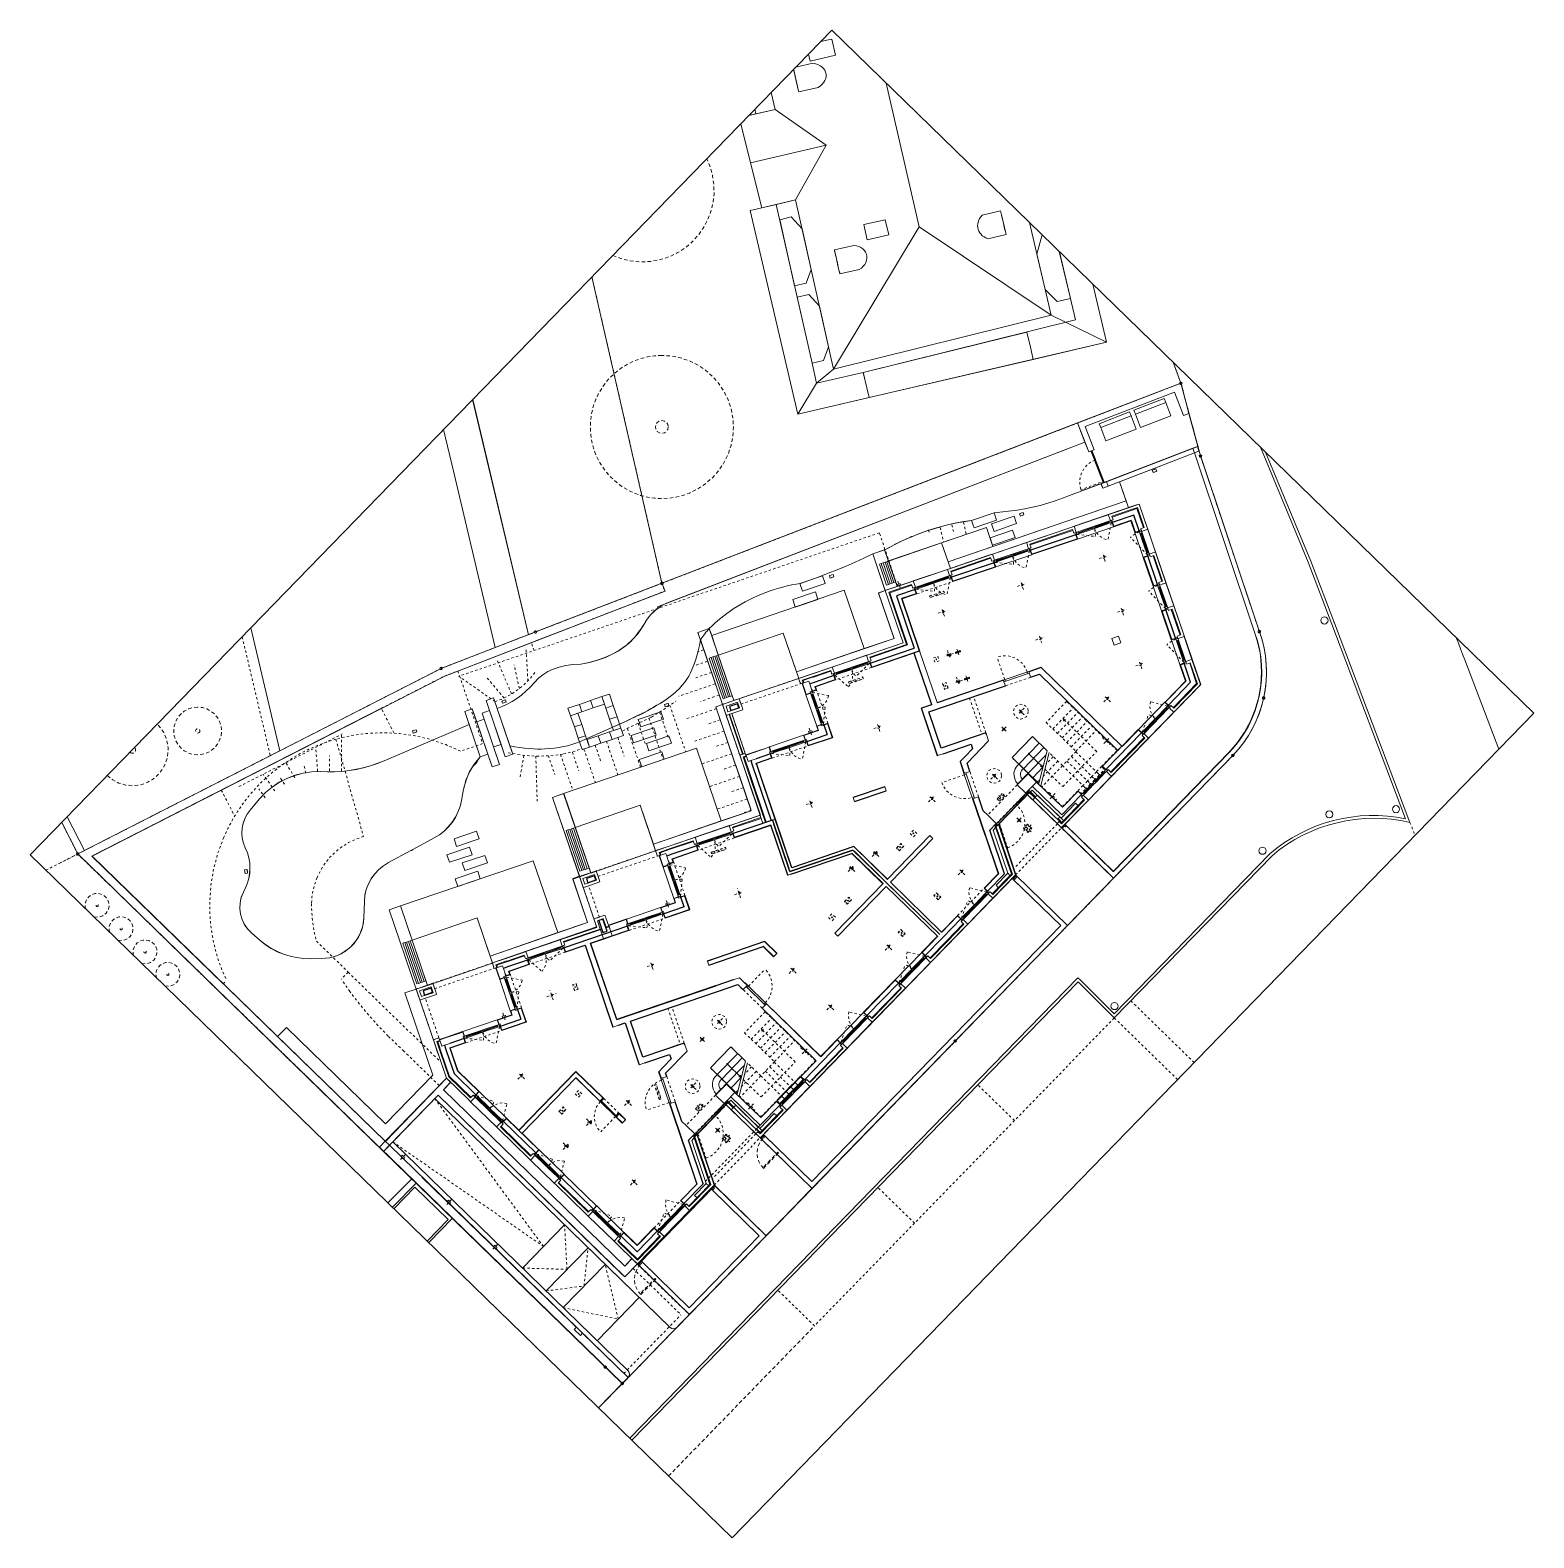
# Model space of a CAD drawing. Header units: metres. Extents: x 2683518.1 to 2683581.2, y 1249379.6 to 1249442.7.
import ezdxf
from ezdxf.xclip import XClip

# ---------------------------------------------------------------- set-up
doc = ezdxf.new("R2010")
doc.units = ezdxf.units.M
doc.header["$XCLIPFRAME"] = 2
for name, pattern in [('MD-Punkt 1mm', [0.001, 0, -0.001]), ('MD-Strich 0.5_0.5mm', [0.001, 0.0005, -0.0005]), ('MD-Strich 1_1mm', [0.002, 0.001, -0.001]), ('MD-Strich 2_1mm', [0.003, 0.002, -0.001]), ('MD-Strich 3_1mm', [0.004, 0.003, -0.001]), ('MD-Strich LAYOUT', [0.002822, 0.001411, -0.001411]), ('MD-Strichpunkt 1_0.5_0.5mm', [0.001, 0.0005, -0.00025, 0, -0.00025]), ('MD-Strichpunkt 1_25_25mm', [0.0015, 0.001, -0.00025, 0, -0.00025]), ('MD-Strichpunkt 2_1_1mm', [0.0045, 0.002, -0.001, 0.0005, -0.001])]:
    doc.linetypes.add(name, pattern=pattern)
for name, color, linetype in [('beleuchtung', 7, 'Continuous'), ('betonfertigteile_balkonschicht', 7, 'Continuous'), ('dachabschluss', 7, 'Continuous'), ('erdbebenwände', 7, 'Continuous'), ('fassade', 7, 'Continuous'), ('fenster_tueren', 7, 'Continuous'), ('innenwaende_massiv', 7, 'Continuous'), ('kellerwaede', 7, 'Continuous'), ('lueftung_klima', 7, 'Continuous'), ('parzellen', 7, 'Continuous'), ('plangrafik', 7, 'Continuous'), ('plankopf', 7, 'Continuous'), ('situation', 7, 'Continuous'), ('stuetzen', 7, 'Continuous'), ('treppen', 7, 'Continuous'), ('umgebung', 7, 'Continuous'), ('wohnungstrennwaende', 7, 'Continuous')]:
    doc.layers.add(name, color=color, linetype=linetype)
doc.linetypes.add('MD-Freihand', pattern='A,0,[1,100 Erdgeschoss_CraneCam1.Shx,S=0.00015873,R=0,X=0,Y=5.59626e-05],-0.02,0', length=0.02)

# ---------------------------------------------------------------- blocks, each defined once
blk = doc.blocks.new('Zeichnung_1_2', base_point=(38.5, 166.2))
at = {"layer": 'beleuchtung', "color": 7, "linetype": 'Continuous', "lineweight": 5, "ltscale": 1000, "flags": 128}
for points in [[(126.4, 693.4), (124.4, 690.9), (126, 689.6), (128, 692.1)], [(310.7, 672.1), (307.9, 673.6), (307, 671.8), (309.8, 670.4)], [(380.9, 635.9), (378.1, 637.4), (377.2, 635.6), (380, 634.2)], [(470.1, 535.8), (473, 534.3), (473.9, 536.1), (471, 537.6)], [(643.9, 511.9), (646.8, 510.5), (647.7, 512.2), (644.9, 513.7)], [(792.3, 433.8), (795.2, 432.4), (796.1, 434.2), (793.2, 435.6)], [(896.1, 379.3), (899, 378), (899.8, 379.8), (896.9, 381.2)]]:
    blk.add_lwpolyline(points, close=True, dxfattribs=at)
at = {"layer": 'beleuchtung', "color": 251, "linetype": 'MD-Strich 1_1mm', "lineweight": 13, "ltscale": 1000, "flags": 128}
for points in [[(124.4, 690.9), (126.4, 693.4)], [(126, 689.6), (124.4, 690.9)], [(128, 692.1), (126, 689.6)], [(126.4, 693.4), (128, 692.1)], [(307, 671.8), (307.9, 673.6)], [(309.8, 670.4), (307, 671.8)], [(307.9, 673.6), (310.7, 672.1)], [(310.7, 672.1), (309.8, 670.4)], [(377.2, 635.6), (378.1, 637.4)], [(380, 634.2), (377.2, 635.6)], [(378.1, 637.4), (380.9, 635.9)], [(380.9, 635.9), (380, 634.2)], [(470.1, 535.8), (471, 537.6)], [(473, 534.3), (470.1, 535.8)], [(471, 537.6), (473.9, 536.1)], [(473.9, 536.1), (473, 534.3)], [(643.9, 511.9), (644.9, 513.7)], [(646.8, 510.5), (643.9, 511.9)], [(644.9, 513.7), (647.7, 512.2)], [(647.7, 512.2), (646.8, 510.5)], [(792.3, 433.8), (793.2, 435.6)], [(795.2, 432.4), (792.3, 433.8)], [(793.2, 435.6), (796.1, 434.2)], [(796.1, 434.2), (795.2, 432.4)], [(896.1, 379.3), (896.9, 381.2)], [(899, 378), (896.1, 379.3)], [(896.9, 381.2), (899.8, 379.8)], [(899.8, 379.8), (899, 378)]]:
    blk.add_lwpolyline(points, dxfattribs=at)
at = {"layer": 'beleuchtung', "color": 254, "linetype": 'Continuous', "lineweight": 13, "ltscale": 1000, "flags": 128}
for points in [[(887.4, 426.4), (912.1, 415), (917.1, 425.7), (892.4, 437.1)], [(915.8, 413.3), (940.5, 401.9), (945.4, 412.6), (920.7, 424)]]:
    blk.add_lwpolyline(points, close=True, dxfattribs=at)
at = {"layer": 'beleuchtung', "color": 254, "linetype": 'MD-Freihand', "lineweight": 13, "ltscale": 1000, "flags": 128}
for points in [[(917.1, 425.7), (918.6, 429), (893.9, 440.3), (892.4, 437.1)], [(945.4, 412.6), (946.9, 415.9), (922.2, 427.3), (920.7, 424)]]:
    blk.add_lwpolyline(points, close=True, dxfattribs=at)
at = {"layer": 'parzellen', "color": 253, "linetype": 'MD-Strich 2_1mm', "lineweight": 13, "ltscale": 1000, "flags": 128}
for points in [[(48, 831), (38.4, 802.9)], [(38.4, 802.9), (48, 831)], [(685.6, 831), (542.4, 609.9)], [(38.4, 802.9), (10, 812.6)], [(22.4, 808.4), (38.4, 802.9)], [(38.4, 186), (38.4, 802.9)], [(38.4, 802.9), (362.2, 692.9)], [(362.2, 692.9), (439.3, 657.5)], [(439.3, 657.5), (542.4, 609.9)], [(542.4, 609.9), (965.9, 414.9)], [(38.5, 166.2), (38.4, 186)], [(10, 166.3), (38.5, 166.2)]]:
    blk.add_lwpolyline(points, dxfattribs=at)
at = {"layer": 'parzellen', "color": 253, "linetype": 'MD-Freihand', "lineweight": 13, "ltscale": 1000, "flags": 128}
blk.add_lwpolyline([(218.6, 741.7), (275.3, 831)], dxfattribs=at)
at = {"layer": 'parzellen', "color": 242, "linetype": 'MD-Strich 2_1mm', "lineweight": 13, "ltscale": 1000, "flags": 128}
for points in [[(362.2, 692.9), (38.4, 802.9)], [(38.4, 802.9), (38.5, 166.2)], [(439.3, 657.5), (362.2, 692.9)], [(965.9, 414.9), (439.3, 657.5)], [(933.7, 360.6), (965.9, 414.9)], [(862.5, 222.5), (933.7, 360.6)], [(38.5, 166.2), (772.6, 166.2)]]:
    blk.add_lwpolyline(points, dxfattribs=at)
blk.add_lwpolyline([(772.6, 166.2, 0.286725), (862.5, 222.5)], format="xyb", dxfattribs=at)
at = {"layer": 'parzellen', "color": 242, "linetype": 'Continuous', "lineweight": 13, "ltscale": 1000}
for centre in [(38.4, 802.9), (362.2, 692.9), (439.3, 657.5), (542.4, 609.9), (965.9, 414.9), (933.7, 360.6), (862.5, 222.5), (38.4, 186), (825.2, 181.2), (38.5, 166.2), (438.7, 166.2), (772.6, 166.2)]:
    blk.add_circle(centre, 1, dxfattribs=at)
at = {"layer": 'parzellen', "color": 251, "linetype": 'MD-Strich 1_1mm', "lineweight": 13, "ltscale": 1000}
blk.add_arc((861.2, 403.4), 20.1, 65.2516, 155.2516, dxfattribs=at)
at = {"layer": 'plangrafik', "color": 7, "linetype": 'Continuous', "lineweight": 5, "ltscale": 1000}
for p, q in [((100, 293.6), (49.5, 293.6)), ((100, 266.2), (49.5, 266.2)), ((100, 246.2), (49.5, 246.2)), ((100, 206.2), (49.5, 206.2))]:
    blk.add_line(p, q, dxfattribs=at)
at = {"layer": 'plangrafik', "color": 7, "linetype": 'Continuous', "lineweight": 5, "ltscale": 1000, "flags": 128}
for points in [[(49.5, 445.4), (49.5, 170.2)], [(100, 445.4), (100, 170.2)], [(104, 166.2), (119.1, 166.2)]]:
    blk.add_lwpolyline(points, dxfattribs=at)
at = {"layer": 'plangrafik', "color": 7, "linetype": 'MD-Strich LAYOUT', "lineweight": 5, "ltscale": 1000, "flags": 128}
for points in [[(49.5, 445.4), (74.7, 293.6)], [(74.7, 293.6), (100, 445.4)], [(49.5, 293.6), (74.7, 266.2)], [(74.7, 266.2), (100, 293.6)], [(49.5, 266.2), (74.7, 246.2)], [(74.7, 246.2), (100, 266.2)], [(49.5, 246.2), (74.7, 206.2)], [(74.7, 206.2), (100, 246.2)]]:
    blk.add_lwpolyline(points, dxfattribs=at)
at = {"layer": 'plangrafik', "color": 7, "linetype": 'Continuous', "lineweight": 5, "ltscale": 1000, "flags": 128}
for points in [[(49.5, 170.2, -0.414206), (45.5, 166.2)], [(100, 170.2, 0.414192), (104, 166.2)]]:
    blk.add_lwpolyline(points, format="xyb", dxfattribs=at)
at = {"layer": 'situation', "color": 9, "linetype": 'MD-Strich LAYOUT', "lineweight": 13, "ltscale": 1000}
for p, q in [((191.5, 721.2), (194.6, 738.1)), ((181.7, 723), (183.3, 732.2)), ((201.3, 719.4), (202.7, 727.1)), ((211.1, 717.1), (214.8, 731.2)), ((228.2, 707.1), (241.5, 722.1)), ((220.1, 713), (224.4, 719.7)), ((235.4, 700.2), (244.5, 709.1)), ((242.3, 693), (264.4, 714.3)), ((373.8, 641.1), (367.8, 678)), ((381.2, 637.7), (383.6, 661.5)), ((388.1, 635.8), (399.7, 663.4)), ((395.8, 634.1), (407.1, 651.2)), ((405.5, 633.5), (423.3, 652.9)), ((364.8, 584.7), (338.6, 557.6)), ((358.2, 592.3), (342.5, 581.6)), ((372.5, 577.6), (364.9, 562.6)), ((380.3, 570.9), (365.9, 542.5)), ((388.6, 565.1), (381.1, 550.3)), ((397.2, 559.9), (383.7, 533.4)), ((406.2, 555.5), (399.4, 542.2)), ((415.1, 551), (401.5, 524.3)), ((424, 546.4), (416.5, 531.7)), ((434.9, 545.8), (419.3, 515.2)), ((526.7, 546), (522.7, 548)), ((444.4, 542.4), (435.8, 525.5)), ((453.8, 538.9), (437.2, 506.2)), ((463.6, 536), (452.8, 514.8)), ((473.7, 533.8), (455, 497.1)), ((513.1, 519.2), (484.4, 533.8)), ((517.7, 528.1), (505.4, 534.4)), ((522.2, 537), (511.2, 542.6)), ((498.9, 504), (475.3, 516)), ((508.6, 510.3), (494.2, 517.6)), ((489.9, 486.2), (466.3, 498.2)), ((494.4, 495.1), (485.2, 499.8)), ((480.8, 468.4), (457.2, 480.4)), ((485.3, 477.3), (476.1, 482)), ((730.3, 480.8), (728.3, 477.8)), ((738.6, 475.3), (731.7, 464.6)), ((747, 469.8), (743.8, 464.9)), ((471.7, 450.5), (448.1, 462.5)), ((476.2, 459.5), (467, 464.1)), ((755.4, 464.4), (749.6, 455.5)), ((462.6, 432.7), (439.1, 444.7)), ((467.1, 441.6), (458, 446.3)), ((458.1, 423.8), (450.9, 427.4))]:
    blk.add_line(p, q, dxfattribs=at)
at = {"layer": 'situation', "color": 7, "linetype": 'Continuous', "lineweight": 5, "ltscale": 1000, "flags": 128}
for points in [[(38.4, 802.9), (38.4, 445.4), (104, 445.4), (104, 231.2), (104, 227), (119.1, 227), (119.1, 233.4), (110.4, 233.4), (110.4, 445.4), (119.2, 445.4), (119.2, 450.4), (45.4, 450.4), (45.4, 792.9), (45.4, 792.9), (359.8, 686.1), (436.3, 651), (436.3, 651), (539.5, 603.5), (542.4, 609.9), (439.3, 657.5), (362.2, 692.9)], [(45.5, 166.3), (38.4, 166.3), (38.4, 445.4), (45.5, 445.4)], [(881.7, 453.8), (965.9, 414.9), (965.2, 413.6), (952.5, 392.4), (948, 394.5), (956.8, 413.6), (884.1, 447.1), (875.3, 428), (870.8, 430.1)], [(857.2, 400.6), (858.9, 404.2), (863.4, 402.1), (861.7, 398.5)], [(932.1, 366.1), (933.7, 369.7), (937.5, 368), (935.7, 364.4)], [(123.1, 226.2), (119.1, 226.2), (119.1, 166.2), (211.3, 166.2), (211.3, 226.2), (207.3, 226.2), (207.3, 170.2), (123.1, 170.2)], [(270.6, 226.2), (266.6, 226.2), (266.6, 166.2), (573.8, 166.2), (573.8, 226.2), (569.8, 226.2), (569.8, 170.2), (270.6, 170.2)]]:
    blk.add_lwpolyline(points, close=True, dxfattribs=at)
at = {"layer": 'situation', "color": 253, "linetype": 'Continuous', "lineweight": 13, "ltscale": 1000, "flags": 128}
for points in [[(45.4, 792.9), (45.4, 576.1), (56, 576), (56, 460.4), (113, 460.4), (146, 525.1), (154.9, 520.5), (186.8, 583.2), (195.7, 578.6), (300.5, 525.2), (271.6, 468.5), (295.2, 456.6), (312.6, 490.7), (318, 488), (329.3, 510.6), (329.3, 510.6), (349.9, 550.6), (358.6, 546.2), (463.5, 492.8), (434.3, 435.4), (457.9, 423.4), (458.5, 424.6), (458.6, 424.5), (476.3, 459.3), (476.2, 459.4), (499.7, 505.4), (505, 502.7), (531.2, 554), (531.1, 554), (529, 549.8), (531, 553.7), (527, 551.1), (523.1, 548.7), (519.3, 546.5), (515.6, 544.6), (512.1, 543), (508.7, 541.6), (505.4, 540.4), (502.2, 539.5), (499.3, 538.9), (496.3, 538.4), (493, 538.1), (489.5, 538), (485.8, 538.2), (482, 538.5), (477.9, 539), (473.6, 539.8), (469.7, 540.8), (466.2, 541.7), (463.1, 542.6), (460.2, 543.4), (457.7, 544.1), (455.5, 544.8), (453.7, 545.4), (452.2, 545.9), (450.7, 546.5), (449.2, 547.1), (447.6, 547.7), (445.8, 548.3), (443.9, 549), (441.9, 549.7), (439.8, 550.5), (437.6, 551.3), (399, 566.8), (395.9, 568.3), (392.8, 569.9), (389.7, 571.7), (386.7, 573.7), (383.6, 575.9), (380.6, 578.3), (377.5, 580.8), (374.5, 583.5), (372.3, 585.6), (370.1, 587.9), (367.8, 590.5), (365.5, 593.2), (363.1, 596.2), (360.8, 599.4), (358.3, 602.8), (355.9, 606.4), (352.5, 599.7), (346.6, 602.7), (351.6, 612.5), (345.7, 615.5), (338.7, 601.7), (332.8, 604.7), (338, 614.8), (332.1, 617.8), (332, 617.8), (331.9, 617.8), (331.7, 617.8), (331.6, 617.8), (331.5, 617.8), (331.4, 617.8), (331.3, 617.8), (331.2, 617.8), (330.1, 617.4), (328.9, 617.1), (327.8, 616.8), (326.6, 616.6), (325.4, 616.5), (324.2, 616.5), (323, 616.6), (321.8, 616.7), (319.3, 616.1), (316.8, 615.5), (314.4, 614.6), (312, 613.7), (309.6, 612.7), (307.3, 611.5), (305.1, 610.2), (302.9, 608.9), (294.7, 603.4), (290.4, 600.9), (285.8, 598.9), (281, 597.4), (276.2, 596.4), (271.2, 596), (266.2, 596.1), (261.2, 596.7), (256.4, 598), (236.9, 604), (236.7, 604.1), (236.4, 604.2), (236.2, 604.2), (236, 604.3), (235.8, 604.4), (235.5, 604.5), (235.3, 604.5), (235.1, 604.6), (214.9, 611.1), (210, 612.3), (205, 612.9), (200, 612.8), (195, 612.1), (190.2, 610.7), (185.6, 608.7), (181.3, 606.1), (177.4, 603), (167.1, 593.6), (164.5, 591.4), (161.7, 589.5), (158.7, 587.9), (155.6, 586.6), (152.3, 585.6), (149, 585), (145.7, 584.6), (142.3, 584.6), (138.9, 584.9), (135.6, 585.5), (132.3, 586.4), (129.2, 587.6), (126.1, 589.1), (123.2, 590.9), (120.5, 593), (118, 595.2), (111.3, 602), (107.4, 606.2), (104, 610.8), (101, 615.6), (98.4, 620.6), (96.3, 625.9), (94.7, 631.4), (93.6, 637), (93, 642.6), (92.4, 652), (92.5, 656.8), (93.3, 661.4), (95, 665.9), (97.3, 670), (100.3, 673.7), (103.9, 676.8), (107.9, 679.3), (112.3, 681.1), (115.4, 682.1), (119.5, 683.7), (123.5, 685.7), (127.1, 688.2), (130.5, 691.1), (133.5, 694.3), (136.1, 697.9), (138.3, 701.7), (140, 705.8), (141.7, 709.6), (143.9, 713.2), (146.7, 716.4), (149.8, 719.2), (153.4, 721.5), (157.2, 723.2), (161.2, 724.4), (165.4, 725), (177.8, 725.8), (185, 725.9), (192.1, 725.2), (199.1, 723.7), (206, 721.4), (212.5, 718.4), (218.7, 714.7), (224.4, 710.3), (229.5, 705.3), (233.6, 700.9), (237.9, 696.6), (242.4, 692.4), (247.2, 688.5), (252.1, 684.9), (257.2, 681.5), (262.5, 678.5), (267.9, 675.7), (273.5, 673.1), (296.5, 663.6), (345.1, 643.3), (350.2, 653.5), (356.1, 650.5), (351, 640.3), (356.8, 637.3), (359.3, 642.2), (365.2, 639.2), (369.3, 647.2), (375.2, 644.2), (370.9, 635.8), (375, 633.9), (379.3, 632.3), (383.8, 630.9), (388.4, 629.9), (393.1, 629.1), (398, 628.7), (403.1, 628.5), (408.3, 628.7), (413.1, 628.7), (417.8, 628.2), (422.6, 627), (427.4, 625.1), (432.1, 622.7), (436.9, 619.6), (441.6, 615.9), (446.4, 611.5), (452.4, 607.2), (458.6, 603.6), (464.9, 600.5), (471.4, 598.1), (477.9, 596.4), (484.5, 595.2), (491.3, 594.8), (498.1, 594.9), (499.8, 595.2), (501.4, 595.5), (502.9, 595.8), (504.4, 596.1), (505.7, 596.3), (507, 596.6), (508.2, 596.9), (509.3, 597.2), (512.3, 597.8), (515, 598.1), (517.6, 598.3), (520.2, 598.2), (522.9, 598), (525.5, 597.6), (528.1, 597.1), (530.6, 596.4), (533.1, 595.5), (874.5, 438.2), (881.7, 453.8), (542.4, 609.9), (539.5, 603.5), (527.3, 609.1), (359.6, 686.2)], [(332.1, 617.8), (338, 614.8), (356.1, 650.5), (350.2, 653.5)], [(346.6, 602.7), (352.5, 599.7), (375.2, 644.2), (369.3, 647.2)], [(332.8, 604.7), (338.7, 601.7), (356.8, 637.3), (351, 640.3)], [(345.7, 615.5), (351.6, 612.5), (365.2, 639.2), (359.3, 642.2)], [(355.9, 606.4), (358.3, 602.8), (360.8, 599.4), (363.1, 596.2), (365.5, 593.2), (367.8, 590.5), (370.1, 587.9), (372.3, 585.6), (374.5, 583.5), (377.5, 580.8), (380.6, 578.3), (383.6, 575.9), (386.7, 573.7), (389.7, 571.7), (392.8, 569.9), (395.9, 568.3), (399, 566.8), (433, 553), (436, 551.9), (438.9, 550.8), (441.5, 549.8), (444, 548.9), (446.2, 548.1), (448.2, 547.3), (450, 546.6), (451.6, 546), (453.2, 545.4), (455.2, 544.7), (457.4, 544), (460, 543.3), (462.9, 542.5), (466.2, 541.6), (469.7, 540.7), (473.6, 539.8), (477.9, 539), (482, 538.5), (485.8, 538.2), (489.5, 538), (493, 538.1), (496.3, 538.4), (499.3, 538.9), (502.2, 539.5), (505.4, 540.4), (508.7, 541.6), (512.1, 543), (515.6, 544.6), (519.3, 546.5), (523.1, 548.7), (527, 551.1), (531, 553.7), (531, 553.7), (531.1, 553.7), (531.2, 553.7), (531.3, 553.8), (531.4, 553.8), (531.4, 553.8), (531.5, 553.8), (531.6, 553.8), (533, 554), (534.4, 554.3), (535.8, 554.5), (537.2, 554.6), (538.7, 554.8), (540.1, 554.9), (541.5, 555), (542.9, 555.1), (546.2, 555), (549.4, 554.8), (552.7, 554.5), (555.9, 554.2), (559.1, 553.8), (562.3, 553.3), (565.5, 552.7), (568.7, 552), (572.4, 551.1), (576.1, 550.2), (579.8, 549.1), (583.4, 547.9), (587, 546.6), (590.6, 545.2), (594.1, 543.8), (597.6, 542.2), (601, 540.5), (604.4, 538.8), (607.7, 536.9), (610.9, 535), (614.1, 533), (617.3, 530.9), (620.4, 528.7), (623.4, 526.5), (630.7, 522.8), (638.1, 519.3), (645.5, 515.9), (652.9, 512.5), (660.4, 509.3), (668, 506.2), (675.5, 503.3), (683.2, 500.4), (692.1, 495.9), (692.2, 495.8), (692.3, 495.8), (692.4, 495.7), (692.5, 495.7), (692.6, 495.6), (692.7, 495.6), (692.8, 495.5), (692.8, 495.5), (695.7, 494.6), (698.5, 493.7), (701.3, 492.8), (704.1, 491.8), (706.9, 490.8), (709.6, 489.8), (712.3, 488.7), (715, 487.6), (715.1, 487.6), (715.1, 487.6), (715.2, 487.6), (715.3, 487.5), (715.3, 487.5), (715.4, 487.5), (715.5, 487.5), (715.5, 487.5), (715.7, 487.4), (715.9, 487.3), (716.1, 487.2), (716.3, 487.1), (716.5, 487), (716.7, 486.9), (716.9, 486.8), (717.1, 486.7), (722.9, 484.1), (728.7, 481.2), (734.3, 478.2), (739.9, 475.1), (745.4, 471.7), (750.7, 468.2), (756, 464.5), (761.1, 460.6), (778.9, 451.5), (793.8, 439.1), (799.2, 435.2), (804.7, 431.6), (810.2, 428.1), (816, 424.8), (821.8, 421.7), (827.7, 418.8), (833.4, 416.3), (858.8, 404.2), (861.1, 403.1), (873, 429), (870.8, 430.1), (874.5, 438.2), (525.6, 598.9), (525.2, 598.1), (525, 597.8), (523.5, 598), (521.9, 598.2), (520.3, 598.3), (518.7, 598.3), (517.1, 598.3), (515.5, 598.2), (513.9, 598.1), (512.3, 597.8), (509.9, 597.3), (507.4, 596.8), (505, 596.3), (502.6, 595.9), (500.3, 595.5), (498, 595.2), (495.7, 595), (493.5, 594.8), (487.7, 594.8), (481.9, 595.5), (476.1, 596.7), (470.2, 598.6), (464.3, 600.9), (458.3, 603.9), (452.4, 607.4), (446.4, 611.5), (441.6, 615.9), (436.9, 619.6), (432.1, 622.7), (427.4, 625.1), (422.6, 627), (417.8, 628.2), (413.1, 628.7), (408.3, 628.7), (403.1, 628.5), (398, 628.7), (393.1, 629.1), (388.4, 629.9), (383.8, 630.9), (379.3, 632.3), (375, 633.9), (370.9, 635.8)], [(163.8, 516), (195.7, 578.6), (186.8, 583.2), (154.9, 520.5)], [(264.3, 579.6), (282.1, 570.5), (285.1, 576.4), (267.3, 585.5)], [(410.8, 575.6), (415.3, 584.5), (409.4, 587.5), (404.9, 578.6)], [(409.4, 587.5), (418.4, 583), (421.4, 588.8), (412.4, 593.4)], [(418.4, 583), (427.3, 578.4), (430.3, 584.3), (421.4, 588.8)], [(427.3, 578.4), (436.2, 573.9), (439.2, 579.8), (430.3, 584.3)], [(56, 576), (45.4, 576.1), (45.5, 450.1), (119.2, 450.4), (154.9, 520.5), (146, 525.1), (113, 460.4), (56, 460.4)], [(56, 576), (45.4, 576.1), (45.5, 450.1), (119.2, 450.4), (154.9, 520.5), (146, 525.1), (113, 460.4), (56, 460.4)], [(300.5, 525.2), (195.7, 578.6), (182, 551.6), (233.3, 525.5), (218, 495.5), (271.6, 468.5)], [(250.6, 574.6), (268.4, 565.5), (271.4, 571.4), (253.6, 580.5)], [(401.7, 557.8), (406.2, 566.7), (400.4, 569.7), (395.8, 560.8)], [(406.2, 566.7), (410.8, 575.6), (404.9, 578.6), (400.4, 569.7)], [(436, 558.9), (440.5, 567.9), (434.6, 570.8), (430.1, 561.9)], [(440.5, 567.9), (445.1, 576.8), (439.2, 579.8), (434.6, 570.8)], [(240.9, 555.6), (258.7, 546.5), (261.7, 552.4), (243.9, 561.5)], [(254.7, 560.6), (272.5, 551.5), (275.5, 557.4), (257.7, 566.5)], [(401.7, 557.8), (410.6, 553.2), (413.6, 559.1), (404.7, 563.6)], [(410.6, 553.2), (419.5, 548.7), (422.5, 554.6), (413.6, 559.1)], [(431.4, 550), (436, 558.9), (430.1, 561.9), (425.6, 553)], [(513.9, 498.2), (542.9, 555.1), (534, 559.6), (505, 502.7)], [(174.8, 555.3), (158.4, 523.3), (159.8, 522.5), (176.2, 554.6)], [(176.2, 554.6), (159.8, 522.5), (161.3, 521.8), (177.6, 553.8)], [(177.6, 553.8), (161.3, 521.8), (162.7, 521.1), (179.1, 553.1)], [(179.1, 553.1), (162.7, 521.1), (164.1, 520.3), (180.5, 552.4)], [(182, 551.6), (163.8, 516), (215.1, 489.9), (233.3, 525.5)], [(180.5, 552.4), (164.1, 520.3), (165.6, 519.6), (182, 551.6)], [(326.9, 483.4), (358.8, 546.1), (349.9, 550.6), (318, 487.9)], [(345, 519.4), (396.3, 493.3), (380.8, 462.7), (434.3, 435.4), (463.5, 492.8), (358.6, 546.2)], [(419.5, 548.7), (428.4, 544.2), (431.4, 550), (422.5, 554.6)], [(443.7, 538.8), (461.6, 529.7), (464.6, 535.6), (446.7, 544.6)], [(532.2, 534.1), (583.4, 508), (567.9, 477.4), (621.4, 450.2), (644.8, 496.2), (540.1, 549.5)], [(540.1, 549.5), (644.8, 496.2), (621.4, 450.2), (644.9, 438.2), (645.5, 439.4), (663.1, 474.1), (663.2, 474.1), (645.5, 439.4), (645.6, 439.4), (663.2, 474), (668.6, 471.4), (668.5, 471.4), (668.9, 472), (669, 472.3), (669.6, 473.6), (683.2, 500.4), (675.5, 503.3), (668, 506.2), (660.4, 509.3), (652.9, 512.5), (645.5, 515.9), (638.1, 519.3), (630.7, 522.8), (623.4, 526.5), (620.4, 528.7), (617.3, 530.9), (614.1, 533), (610.9, 535), (607.7, 536.9), (604.4, 538.8), (601, 540.5), (597.6, 542.2), (594.1, 543.8), (590.6, 545.2), (587, 546.6), (583.4, 547.9), (579.8, 549.1), (576.1, 550.2), (572.4, 551.1), (568.7, 552), (565.5, 552.7), (562.3, 553.3), (559.1, 553.8), (555.9, 554.2), (552.7, 554.5), (549.4, 554.8), (546.2, 555), (542.9, 555.1)], [(430, 533.7), (447.8, 524.7), (450.8, 530.5), (433, 539.6)], [(525, 537.8), (508.7, 505.7), (510.1, 505), (526.5, 537)], [(526.5, 537), (510.1, 505), (511.5, 504.3), (527.9, 536.3)], [(527.9, 536.3), (511.5, 504.3), (513, 503.5), (529.4, 535.6)], [(529.4, 535.6), (513, 503.5), (514.4, 502.8), (530.8, 534.8)], [(532.2, 534.1), (513.9, 498.2), (565.2, 472), (583.4, 508)], [(530.8, 534.8), (514.4, 502.8), (515.8, 502.1), (532.2, 534.1)], [(337.8, 523.1), (321.4, 491), (322.9, 490.3), (339.3, 522.3)], [(339.3, 522.3), (322.9, 490.3), (324.3, 489.6), (340.7, 521.6)], [(340.7, 521.6), (324.3, 489.6), (325.7, 488.8), (342.1, 520.9)], [(342.1, 520.9), (325.7, 488.8), (327.2, 488.1), (343.6, 520.1)], [(345, 519.4), (326.7, 483.5), (378, 457.4), (396.3, 493.3)], [(343.6, 520.1), (327.2, 488.1), (328.6, 487.3), (345, 519.4)], [(420.3, 514.7), (438.1, 505.7), (441.1, 511.5), (423.3, 520.6)], [(434.1, 519.8), (451.9, 510.7), (454.9, 516.6), (437.1, 525.6)], [(606.1, 515.9), (623.9, 506.8), (626.9, 512.7), (609.1, 521.8)], [(619.9, 520.9), (637.7, 511.8), (640.7, 517.7), (622.8, 526.8)], [(505, 502.7), (499.7, 505.4), (457.9, 423.4), (380.8, 462.7), (378, 457.4), (460.6, 415.3)], [(505, 502.7), (499.7, 505.4), (457.9, 423.4), (380.8, 462.7), (378, 457.4), (460.6, 415.3)], [(318.2, 488.3), (312.8, 491), (295.2, 456.6), (218, 495.5), (215.3, 490.1), (297.9, 448.6)], [(318.2, 488.3), (312.8, 491), (295.2, 456.6), (218, 495.5), (215.3, 490.1), (297.9, 448.6)], [(683.2, 500.4), (668.5, 471.4), (678, 466.6), (692.6, 495.6)], [(688.2, 486.7), (688.2, 486.7), (688.3, 486.7), (765.6, 447.3), (758, 432.5), (863.2, 379.1), (870.9, 394.2), (857.2, 400.6), (858.8, 404.2), (833.4, 416.3), (827.7, 418.8), (821.8, 421.7), (816, 424.8), (810.2, 428.1), (804.7, 431.6), (799.2, 435.2), (793.8, 439.1), (778.9, 451.5), (761.1, 460.6), (754.2, 465.7), (752.5, 466.9), (745.4, 471.7), (745.4, 471.7), (738.1, 476.1), (736.2, 477.2), (728.7, 481.2), (728.7, 481.2), (721, 485), (719, 485.8), (711.3, 489.1), (710.9, 489.3), (702.2, 492.5), (701.9, 492.6), (692.7, 495.6), (692.6, 495.6)], [(681.1, 490.3), (672.6, 473.8), (674.1, 473.1), (682.5, 489.6)], [(682.5, 489.6), (674.1, 473.1), (675.5, 472.3), (684, 488.9)], [(684, 488.9), (675.5, 472.3), (676.9, 471.6), (685.4, 488.1)], [(685.4, 488.1), (676.9, 471.6), (678.4, 470.9), (686.8, 487.4)], [(688.2, 486.7), (677.9, 466.6), (719.9, 445.2), (730.1, 465.4)], [(686.8, 487.4), (678.4, 470.9), (679.8, 470.1), (688.3, 486.7)], [(668.5, 471.4), (663.2, 474.1), (644.9, 438.2), (567.9, 477.4), (565.2, 472), (647.5, 430.1)], [(668.5, 471.4), (663.2, 474.1), (644.9, 438.2), (567.9, 477.4), (565.2, 472), (647.5, 430.1)], [(765.6, 447.3), (730.1, 465.4), (722.6, 450.6), (758, 432.5)], [(758.1, 454.7), (775.9, 445.6), (778.9, 451.5), (761.1, 460.6)], [(719.9, 445.2), (860.5, 373.6), (863.3, 379), (722.6, 450.6)], [(719.9, 445.2), (860.5, 373.6), (863.3, 379), (722.6, 450.6)], [(767.7, 440.6), (785.5, 431.6), (788.5, 437.4), (770.7, 446.5)], [(937.9, 367.8), (952.5, 392.4), (947.9, 394.5), (956.8, 413.6), (884.1, 447.1), (875.3, 428), (873, 429), (861.1, 403.1)], [(758.5, 433.4), (776.3, 424.3), (779.3, 430.2), (761.5, 439.3)], [(211.3, 166.2), (266.6, 166.2), (266.6, 266.9), (231.9, 266.9), (211.4, 226.3)], [(573.8, 166.2), (629.2, 166.3), (629, 266.9), (595, 266.9), (573.8, 226.4)], [(120.3, 225), (123.1, 225), (123.1, 170.2), (207.3, 170.2), (207.3, 225), (209.8, 225), (209.8, 226.2), (120.3, 226.3)], [(268.9, 226.8), (268.9, 225), (270.6, 225), (270.6, 170.2), (569.8, 170.3), (569.8, 225), (572.8, 225), (572.8, 226.3), (572.8, 226.9)]]:
    blk.add_lwpolyline(points, close=True, dxfattribs=at)
at = {"layer": 'situation', "color": 9, "linetype": 'MD-Strich LAYOUT', "lineweight": 13, "ltscale": 1000, "flags": 128}
for points in [[(173, 745.4), (265, 714.1)], [(455.5, 538.3), (455.7, 538.2)], [(455.7, 538.2), (455.9, 538.1)]]:
    blk.add_lwpolyline(points, dxfattribs=at)
at = {"layer": 'situation', "color": 253, "linetype": 'Continuous', "lineweight": 13, "ltscale": 1000, "flags": 128}
for points in [[(296.5, 663.6), (273.5, 673.1, -0.106933), (233.6, 700.9), (229.5, 705.3, 0.22574), (177.8, 725.8), (165.4, 725, 0.298504), (140, 705.8, -0.233915), (115.4, 682.1), (112.3, 681.1, 0.344004), (92.4, 652), (93, 642.6, 0.182479), (111.3, 602), (118, 595.2, 0.188311), (142.3, 584.6, 0.197688), (167.1, 593.6), (177.4, 603, -0.268956), (214.9, 611.1), (235.1, 604.6), (236.9, 604), (256.4, 598, 0.225162), (294.7, 603.4), (302.9, 608.9, -0.144828), (332.1, 617.8), (345.1, 643.3)], [(796.4, 226.9), (631.9, 226.9), (631.9, 225), (633.1, 225), (633.1, 170.3), (772.3, 170.3, 0.220568), (846.8, 205.4, 0.058761), (858.9, 224.4), (932, 366.1), (870.9, 394.2), (860.5, 373.6), (869, 369.3)]]:
    blk.add_lwpolyline(points, format="xyb", close=True, dxfattribs=at)
at = {"layer": 'situation', "color": 9, "linetype": 'MD-Strich LAYOUT', "lineweight": 13, "ltscale": 1000, "flags": 128}
for points in [[(373.8, 641.1, 0.157708), (415.4, 634.2)], [(350.8, 603.3, 0.102998), (382.3, 569.4)], [(382.3, 569.4, 0.048761), (396.6, 561.3)], [(430.9, 547.4, -0.000194), (455.5, 538.3)], [(455.9, 538.1, 0.031324), (479.7, 532.7)]]:
    blk.add_lwpolyline(points, format="xyb", dxfattribs=at)
at = {"layer": 'situation', "color": 251, "linetype": 'Continuous', "lineweight": 13, "ltscale": 1000, "flags": 128}
for points in [[(861.7, 403.3), (860.9, 403.7), (869.3, 421.8), (870, 421.5)], [(873.2, 428.5), (870.2, 421.8), (869.4, 422.1), (872.5, 428.8)]]:
    blk.add_lwpolyline(points, close=True, dxfattribs=at)
at = {"layer": 'situation', "color": 251, "linetype": 'MD-Strich 1_1mm', "lineweight": 13, "ltscale": 1000, "flags": 128}
blk.add_lwpolyline([(860.9, 403.7), (843, 411.9), (843.3, 412.7), (861.3, 404.4)], close=True, dxfattribs=at)
at = {"layer": 'situation', "color": 7, "linetype": 'Continuous', "lineweight": 5, "ltscale": 1000, "flags": 128}
blk.add_lwpolyline([(629.1, 170.2), (629.1, 166.2), (772.6, 166.2, 0.286733), (862.5, 222.5), (937.5, 368), (933.9, 369.6), (863.4, 402.1), (861.7, 398.5), (932.1, 366.1), (859, 224.4, -0.286984), (772.6, 170.2), (633.1, 170.2), (633.1, 226.2), (629.1, 226.2)], format="xyb", close=True, dxfattribs=at)
at = {"layer": 'situation', "color": 7, "linetype": 'Continuous', "lineweight": 18, "ltscale": 1000, "flags": 128}
blk.add_lwpolyline([(857.2, 400.6), (861.7, 398.5), (863.4, 402.1), (858.8, 404.2)], close=True, dxfattribs=at)
at = {"layer": 'situation', "color": 7, "linetype": 'MD-Strich 3_1mm', "lineweight": 5, "ltscale": 1000, "flags": 128}
for points in [[(120.7, 225, 0.412586), (102.7, 207.1)], [(268.2, 225, 0.412586), (250.2, 207.1)]]:
    blk.add_lwpolyline(points, format="xyb", dxfattribs=at)
at = {"layer": 'situation', "color": 251, "linetype": 'MD-Strich 3_1mm', "lineweight": 13, "ltscale": 1000, "flags": 128}
for points in [[(120.7, 207.1), (102.7, 207.1), (102.7, 207.9), (120.7, 207.9)], [(268.2, 207.1), (250.2, 207.1), (250.2, 207.9), (268.2, 207.9)]]:
    blk.add_lwpolyline(points, close=True, dxfattribs=at)
at = {"layer": 'umgebung', "color": 253, "linetype": 'MD-Strich 2_1mm', "lineweight": 13, "ltscale": 1000}
blk.add_line((265, 831), (210, 744.7), dxfattribs=at)
at = {"layer": 'umgebung', "color": 253, "linetype": 'Continuous', "lineweight": 13, "ltscale": 1000, "flags": 128}
for points in [[(10, 412.6), (38.4, 412.5), (38.5, 504.6), (38.4, 802.9), (44.4, 800.9), (218.6, 741.7), (275.3, 831)], [(48, 831), (38.4, 802.9)], [(44.4, 800.9), (54.5, 831)], [(507.2, 831), (487.3, 799.7)], [(542.4, 831), (514.5, 787.2)], [(542.4, 609.9), (685.6, 831)], [(864.5, 831), (826.4, 769.3), (818, 774.6), (723.4, 626.9), (947, 483.6), (974, 525.8)], [(864.5, 831), (826.4, 769.3)], [(846.7, 802.3), (864.5, 831)], [(879.4, 827.6), (874.2, 831)], [(874.2, 831), (893.3, 818.7)], [(879.4, 827.6), (876, 829.8)], [(893.3, 818.7), (876, 829.8)], [(879.4, 827.6), (881.6, 831)], [(893.3, 818.7), (879.4, 827.6)], [(879.4, 827.6), (893.3, 818.7)], [(893.3, 818.7), (901.3, 831)], [(918.6, 816.4), (927.2, 829.5)], [(920.9, 819.9), (923.2, 823.5)], [(920.9, 819.9), (921.8, 821.3)], [(921.6, 820.9), (927.2, 829.5)], [(921.8, 821.3), (922.8, 822.7)], [(922.8, 822.7), (923.7, 824.2)], [(923, 823.2), (928.1, 831)], [(923.7, 824.2), (924.6, 825.6)], [(924.6, 825.6), (925.5, 827)], [(925.5, 827), (926.4, 828.3)], [(926.4, 828.3), (927.2, 829.5)], [(927.1, 829.4), (927.2, 829.5)], [(927.2, 829.5), (927.9, 830.6)], [(927.9, 830.6), (928.1, 831)], [(930.7, 831), (943, 823)], [(942.8, 825.9), (946.1, 831)], [(961, 814.1), (942.8, 825.9)], [(943, 823), (944.3, 821.2)], [(960.6, 831), (968.6, 825.8)], [(968.6, 825.8), (960.6, 831)], [(968.6, 825.8), (961, 814.1)], [(901.5, 767.2), (893.3, 818.7)], [(917.6, 814.8), (918, 815.5)], [(931.7, 805.6), (917.6, 814.8)], [(918, 815.5), (918.6, 816.4)], [(918.6, 816.4), (919.3, 817.4)], [(919.3, 817.4), (920.1, 818.6)], [(920.1, 818.6), (920.9, 819.9)], [(944.3, 808.8), (943, 807.5)], [(944.3, 821.2), (945.2, 819.3)], [(945.2, 810.2), (944.3, 808.8)], [(945.2, 819.3), (945.8, 817.3)], [(945.8, 811.8), (945.2, 810.2)], [(945.8, 817.3), (946.2, 815.4)], [(946.1, 813.6), (945.8, 811.8)], [(946.2, 815.4), (946.1, 813.6)], [(38.4, 802.9), (44.4, 800.9)], [(487.3, 799.7), (406.3, 672.6)], [(826.4, 769.3), (846.7, 802.3)], [(901.5, 767.2), (846.7, 802.3)], [(933.9, 805.2), (931.7, 805.6)], [(936, 805.1), (933.9, 805.2)], [(938, 805.3), (936, 805.1)], [(939.8, 805.8), (938, 805.3)], [(941.5, 806.5), (939.8, 805.8)], [(943, 807.5), (941.5, 806.5)], [(514.5, 787.2), (433.5, 660.1)], [(723.4, 626.9), (818, 774.6)], [(818, 774.6), (723.4, 626.9)], [(818, 774.6), (837, 762.5)], [(826.4, 769.3), (818, 774.6)], [(836.9, 762.5), (762.4, 648.3)], [(850.8, 753.6), (826.4, 769.3)], [(833.6, 764.7), (837, 762.5)], [(850.8, 753.6), (833.6, 764.7)], [(833.6, 764.7), (833.6, 764.7)], [(837, 762.5), (850.8, 753.6)], [(837, 762.5), (850.8, 753.6)], [(850.8, 753.6), (901.5, 767.2)], [(974, 767.4), (906.8, 663.5)], [(771.5, 631.9), (850.8, 753.6)], [(798.7, 704), (829.7, 751.5)], [(798.7, 704), (829.8, 751.5)], [(829.7, 751.5), (838.1, 746.2)], [(838.1, 746.2), (837.3, 732.8)], [(837.3, 732.8), (818.2, 703.6)], [(762.4, 648.3), (793.4, 695.8)], [(762.4, 648.3), (793.4, 695.8)], [(793.4, 695.8), (801.8, 690.5)], [(793.4, 695.8), (793.4, 695.8)], [(793.4, 695.8), (801.8, 690.5)], [(801.8, 690.5), (793.4, 695.8)], [(807.1, 698.6), (798.7, 704)], [(798.8, 704), (798.7, 704)], [(818.2, 703.6), (807.1, 698.6)], [(839.3, 694.6), (840.3, 696)], [(839.5, 694.8), (841.9, 698.5)], [(840.3, 696), (841.1, 697.3)], [(841.1, 697.3), (841.9, 698.5)], [(841.9, 698.6), (843.6, 701.1)], [(841.9, 698.5), (842.6, 699.5)], [(842.3, 699.2), (843.1, 700.4)], [(842.6, 699.5), (843.1, 700.4)], [(843.1, 700.4), (843.6, 701.1)], [(843.6, 701.1), (857.6, 692)], [(868.8, 687.1), (875.9, 698.1)], [(875.9, 698.1), (891.4, 688.1)], [(801.8, 690.5), (800.9, 677.1)], [(832.3, 683.7), (834.2, 686.6)], [(832.3, 683.7), (833.3, 685.3)], [(832.3, 683.7), (832.8, 684.4)], [(846.3, 674.6), (832.3, 683.7)], [(832.8, 684.4), (833.3, 685.3)], [(833.3, 685.3), (834, 686.4)], [(834, 686.4), (834.8, 687.6)], [(834.8, 687.6), (838.4, 693.2)], [(834.8, 687.6), (836.9, 690.8)], [(834.8, 687.6), (835.6, 688.9)], [(835.6, 688.9), (839.3, 694.6)], [(835.6, 688.9), (836.5, 690.3)], [(839.3, 694.6), (836.5, 690.3)], [(836.5, 690.3), (837.5, 691.7)], [(837.5, 691.7), (839.3, 694.6)], [(837.5, 691.7), (838.4, 693.2)], [(838.4, 693.2), (839.3, 694.6)], [(857.6, 692), (858.8, 690.2)], [(858.8, 690.2), (859.8, 688.3)], [(859.8, 688.3), (860.4, 686.4)], [(860.4, 686.4), (860.7, 684.5)], [(860.7, 682.7), (860.4, 680.9)], [(860.7, 684.5), (860.7, 682.7)], [(884.3, 677.2), (868.8, 687.1)], [(891.4, 688.1), (884.3, 677.2)], [(800.9, 677.1), (781.9, 648)], [(800.9, 677.1), (800.9, 677.1)], [(848.4, 674.2), (846.3, 674.6)], [(850.5, 674.1), (848.4, 674.2)], [(852.5, 674.3), (850.5, 674.1)], [(854.4, 674.8), (852.5, 674.3)], [(856.1, 675.6), (854.4, 674.8)], [(857.6, 676.6), (856.1, 675.6)], [(858.8, 677.8), (857.6, 676.6)], [(859.7, 679.3), (858.8, 677.8)], [(860.4, 680.9), (859.7, 679.3)], [(906.8, 663.5), (771.5, 631.9)], [(930.9, 532.7), (906.8, 663.5)], [(762.4, 648.3), (753.1, 633.9)], [(770.8, 643), (762.4, 648.3)], [(762.4, 648.3), (762.4, 648.3)], [(762.4, 648.3), (770.8, 643)], [(762.4, 648.3), (762.4, 648.3)], [(781.9, 648), (770.8, 643)], [(753.1, 633.9), (723.4, 626.9)], [(753.1, 633.9), (786.7, 612)], [(753.1, 633.9), (771.5, 631.9)], [(930.9, 532.7), (771.5, 631.9)], [(771.5, 631.9), (930.9, 532.7)], [(945.7, 631.6), (947.3, 632.1)], [(947.3, 632.1), (949, 632.4)], [(949, 632.4), (950.8, 632.5)], [(950.8, 632.5), (964.1, 623.9)], [(775.1, 593.8), (723.4, 626.9)], [(723.4, 626.9), (947, 483.6)], [(938.5, 620.4), (938.6, 622)], [(938.8, 618.7), (938.5, 620.4)], [(938.6, 622), (938.8, 623.6)], [(938.8, 623.6), (939.2, 625.1)], [(939.2, 625.1), (939.9, 626.5)], [(939.9, 626.5), (940.7, 627.9)], [(940.7, 627.9), (941.7, 629)], [(941.7, 629), (942.9, 630)], [(942.9, 630), (944.2, 630.9)], [(944.2, 630.9), (945.7, 631.6)], [(962.1, 620.9), (959.8, 617.3)], [(960.6, 618.6), (962.1, 620.9)], [(961.4, 619.8), (960.6, 618.6)], [(962.2, 621), (961.4, 619.8)], [(962.9, 622), (962.2, 621)], [(964.1, 623.9), (962.9, 622)], [(963.5, 623), (962.9, 622)], [(964.1, 623.9), (963.5, 623)], [(786.7, 612), (779.7, 601)], [(783.9, 607.4), (786.7, 612)], [(786.7, 612), (906.6, 537.4)], [(906.6, 537.4), (786.7, 612)], [(786.7, 612), (942.4, 515.1)], [(939.2, 617.1), (938.8, 618.7)], [(939.8, 615.4), (939.2, 617.1)], [(953.1, 606.8), (939.8, 615.4)], [(953.7, 607.7), (953.1, 606.8)], [(959, 616), (953.7, 607.7)], [(955, 609.8), (953.7, 607.8)], [(954.3, 608.7), (953.7, 607.7)], [(955, 609.8), (954.3, 608.7)], [(955.7, 611), (955, 609.8)], [(958.2, 614.7), (955.1, 609.9)], [(955.1, 610.1), (957.3, 613.5)], [(955.3, 610.3), (956.5, 612.2)], [(956.5, 612.2), (955.7, 611)], [(957.3, 613.5), (956.5, 612.2)], [(958.2, 614.7), (957.3, 613.5)], [(959, 616), (958.2, 614.7)], [(959.8, 617.3), (959, 616)], [(960.6, 618.6), (959.8, 617.3)], [(775.1, 593.8), (779.7, 601)], [(974, 599.9), (930.9, 532.7)], [(893.9, 517.6), (775.1, 593.8)], [(959.3, 576.9), (973.2, 584.7)], [(973.2, 584.7), (974, 584.2)], [(973.2, 584.7), (974, 584.2)], [(974, 584.2), (973.2, 584.7)], [(942.8, 551.2), (959.3, 576.9)], [(942.4, 515.1), (974, 564.5)], [(974, 564.9), (952.2, 530.8)], [(952.2, 530.8), (974, 564.9)], [(942.6, 536.9), (942.8, 551.2)], [(899.6, 526.4), (906.6, 537.4)], [(906.6, 537.4), (902.1, 530.3)], [(930.9, 532.7), (947, 483.6)], [(952.2, 530.8), (942.6, 536.9)], [(952.2, 530.8), (942.6, 536.9)], [(942.6, 536.9), (952.2, 530.8)], [(899.6, 526.4), (893.9, 517.6)], [(974, 525.8), (947, 483.6)], [(947, 483.6), (974, 525.8)], [(947, 483.6), (893.9, 517.6)], [(974, 431.9), (965.9, 414.9)], [(38.4, 412.5), (10, 412.6)], [(10, 407.4), (38.4, 407.3)], [(10, 405.7), (35.1, 405.7)], [(35.1, 405.7), (35.1, 366.7)], [(38.4, 407.3), (38.5, 166.2)], [(965.9, 414.9), (933.7, 360.6)], [(35.1, 366.7), (10, 366.7)], [(10, 166.3), (38.5, 166.3), (38.4, 364.9), (10, 364.9)], [(10, 364.9), (38.4, 364.9)], [(933.7, 360.6), (862.5, 222.5)], [(932.8, 233.8), (974, 329.7)], [(974, 323.7), (934.9, 232.8)], [(934.9, 232.8), (974, 323.7)], [(909.3, 183.5), (932.8, 233.8)], [(934.9, 232.8), (911.5, 182.5)], [(911.5, 182.5), (934.9, 232.8)], [(835.5, 25.5), (909.3, 183.5)], [(835.9, 20.6), (911.5, 182.5)], [(911.5, 182.5), (911.3, 182)], [(38.5, 166.2), (10, 166.3)], [(111.3, 166.2), (38.5, 166.2)], [(220.6, 166.2), (111.3, 166.2)], [(266.1, 166.2), (220.6, 166.2)], [(772.6, 166.2), (266.1, 166.2)], [(548.5, 129.4), (10, 129.9)], [(546.2, 127), (10, 127.5)], [(545.6, 84.1), (546.2, 126.7)], [(546.2, 126.7), (546.2, 127)], [(548, 86.5), (548.6, 126.8)], [(548.6, 126.8), (548.5, 129.4)], [(735.3, 84.1), (545.6, 84.1)], [(735.3, 86.5), (548, 86.5)], [(932, 10), (965.6, 82.6)]]:
    blk.add_lwpolyline(points, dxfattribs=at)
at = {"layer": 'umgebung', "color": 254, "linetype": 'MD-Strich 3_1mm', "lineweight": 13, "ltscale": 1000, "flags": 128}
for points in [[(102.8, 831, 0.195818), (111.3, 810, 0.673789), (162.8, 831)], [(710.7, 831, 0.107696), (724.2, 809.3, 0.555203), (823.7, 831)], [(10, 756.5, 0.399103), (23.1, 752.2, 1), (14.5, 770.3, 0.159188), (10, 766)], [(10, 728.5, 0.399103), (23.1, 724.2, 1), (14.5, 742.3, 0.159188), (10, 738)], [(10, 700.5, 0.399103), (23.1, 696.2, 1), (14.5, 714.3, 0.159188), (10, 710)], [(10, 673.5, 0.393608), (23, 669.4, 1), (14.4, 687.5, 0.154321), (10, 683.4)]]:
    blk.add_lwpolyline(points, format="xyb", dxfattribs=at)
for points in [[(196.7, 816.7, 1), (168, 788.8, 1)], [(679.3, 743.1, 1), (593.3, 659.4, 1)]]:
    blk.add_lwpolyline(points, format="xyb", close=True, dxfattribs=at)
at = {"layer": 'umgebung', "color": 253, "linetype": 'Continuous', "lineweight": 13, "ltscale": 1000, "flags": 128}
for points in [[(542.1, 831), (433.5, 660.1), (439.3, 657.5), (965.9, 414.9, 0.000236), (974, 431.7)], [(862.5, 222.5, -0.14184), (825.2, 181.2)], [(825.2, 181.2, -0.13939), (772.6, 166.2)], [(911.8, 183.1, -0.002923), (911.3, 182)], [(965.6, 82.6, -0.001569), (974, 100.8)], [(735.3, 86.5, -0.231466), (835.5, 25.5)], [(735.3, 84.1, -0.237118), (835.9, 20.6)]]:
    blk.add_lwpolyline(points, format="xyb", dxfattribs=at)
blk.add_lwpolyline([(433.5, 660.1), (439.3, 657.5)], close=True, dxfattribs=at)
at = {"layer": 'umgebung', "color": 253, "linetype": 'MD-Strich 2_1mm', "lineweight": 13, "ltscale": 1000, "flags": 128}
for points in [[(185.3, 84.4), (185.4, 127.4)], [(305.6, 84.3), (305.6, 127.3)], [(425.6, 84.2), (425.6, 127.2)], [(545.6, 84.1), (185.3, 84.4)], [(545.6, 83.8), (545.6, 84.1)]]:
    blk.add_lwpolyline(points, dxfattribs=at)
at = {"layer": 'umgebung', "color": 254, "linetype": 'MD-Strich 3_1mm', "lineweight": 13, "ltscale": 1000, "flags": 128}
blk.add_lwpolyline([(10, 84.4), (185.3, 84.4)], dxfattribs=at)
at = {"layer": 'umgebung', "color": 253, "linetype": 'MD-Punkt 1mm', "lineweight": 13, "ltscale": 1000, "flags": 128}
for points in [[(545.6, 84.1), (545.5, 10)], [(565.6, 84.1), (565.5, 10)], [(835.9, 20.6), (831, 10)]]:
    blk.add_lwpolyline(points, dxfattribs=at)
at = {"layer": 'umgebung', "color": 254, "linetype": 'MD-Strich 3_1mm', "lineweight": 13, "ltscale": 1000}
for centre, radius in [((182.4, 802.7), 1.8), ((18.8, 761.2), 0.9), ((18.8, 733.2), 0.9), ((18.8, 705.2), 0.9), ((636.3, 701.3), 5.4), ((18.7, 678.5), 0.9)]:
    blk.add_circle(centre, radius, dxfattribs=at)
at = {"layer": 'umgebung', "color": 253, "linetype": 'Continuous', "lineweight": 13, "ltscale": 1000}
for centre in [(907.3, 190), (552.9, 90.9), (732.7, 92.7), (793.6, 73.8), (835.7, 36.7)]:
    blk.add_circle(centre, 3, dxfattribs=at)
at = {"layer": 'umgebung', "color": 254, "linetype": 'MD-Strich 3_1mm', "lineweight": 13, "ltscale": 1000}
blk.add_arc((132.8, 830.9), 2.7, 178.8667, 1.1333, dxfattribs=at)
blk = doc.blocks.new('Zeichnung_2_1', base_point=(38.5, 166.2))
at = {"layer": 'beleuchtung', "color": 30, "linetype": 'MD-Strichpunkt 1_0.5_0.5mm', "lineweight": 13, "ltscale": 1000}
for p, q in [((679.1, 467.8), (678.4, 466.4)), ((679.1, 467.8), (681.6, 466.5)), ((681.6, 466.5), (680.9, 465.2)), ((189, 453), (188.3, 451.6)), ((189, 453), (191.5, 451.7)), ((191.5, 451.7), (190.8, 450.4)), ((47, 431.8), (45.5, 431.8)), ((47, 431.8), (47, 429)), ((539, 435.1), (538.3, 433.8)), ((539, 435.1), (541.5, 433.9)), ((541.5, 433.9), (540.8, 432.5)), ((47, 429), (45.5, 429)), ((352, 420.4), (351.3, 419.1)), ((352, 420.4), (354.5, 419.2)), ((354.5, 419.2), (353.8, 417.8)), ((47, 377.8), (45.5, 377.8)), ((47, 375), (45.5, 375)), ((47, 377.8), (47, 375)), ((47, 323.8), (45.5, 323.8)), ((47, 321), (45.5, 321)), ((47, 323.8), (47, 321)), ((248.9, 249.4), (243.9, 249.4)), ((243.9, 249.4), (243.9, 244.4)), ((243.9, 244.4), (248.9, 244.4)), ((244.5, 245), (244.5, 248.8)), ((244.5, 248.8), (248.4, 248.8)), ((248.4, 245), (244.5, 245)), ((248.4, 248.8), (248.4, 245)), ((248.9, 244.4), (248.9, 249.4)), ((611.4, 249.4), (606.4, 249.4)), ((606.4, 249.4), (606.4, 244.4)), ((606.4, 244.4), (611.4, 244.4)), ((607, 245), (607, 248.8)), ((607, 248.8), (610.9, 248.8)), ((610.9, 245), (607, 245)), ((610.9, 248.8), (610.9, 245)), ((611.4, 244.4), (611.4, 249.4))]:
    blk.add_line(p, q, dxfattribs=at)
at = {"layer": 'beleuchtung', "color": 30, "linetype": 'MD-Strichpunkt 2_1_1mm', "lineweight": 13, "ltscale": 1000}
for p, q in [((678.8, 464), (682.4, 471.2)), ((188.6, 449.2), (192.3, 456.4)), ((43.5, 430.4), (51.5, 430.4)), ((226.8, 437.5), (234, 433.9)), ((228.6, 432.1), (232.2, 439.3)), ((538.7, 431.4), (542.3, 438.5)), ((351.6, 416.7), (355.3, 423.8)), ((685.9, 426.3), (693, 422.6)), ((687.7, 420.9), (691.3, 428)), ((160.3, 406.9), (168.3, 406.9)), ((164.3, 402.9), (164.3, 410.9)), ((303.5, 394.9), (310.6, 391.3)), ((305.2, 389.6), (308.8, 396.7)), ((493.7, 394), (500.8, 390.4)), ((495.4, 388.7), (499.1, 395.8)), ((579, 397.7), (586.1, 394.1)), ((580.8, 392.4), (584.4, 399.5)), ((670.6, 393.6), (663.5, 397.3)), ((668.9, 399), (665.3, 391.9)), ((671.9, 393), (676.3, 390.7)), ((673.4, 391.9), (672.1, 392.2)), ((672.6, 393.3), (673.7, 392.5)), ((674.5, 392.5), (675.2, 394.1)), ((676.2, 391.5), (674.9, 391.9)), ((748.3, 394.5), (755.4, 390.9)), ((750, 389.1), (753.7, 396.2)), ((397.7, 384.4), (404.8, 380.8)), ((399.4, 379), (403.1, 386.2)), ((673, 389.6), (673.8, 391.2)), ((674.6, 391.3), (675.6, 390.5)), ((43.5, 376.4), (51.5, 376.4)), ((660, 372.7), (652.8, 376.3)), ((658.2, 378.1), (654.6, 371)), ((661.2, 372.1), (665.7, 369.8)), ((662.7, 370.9), (661.4, 371.3)), ((661.9, 372.4), (663, 371.5)), ((662.3, 368.7), (663.1, 370.3)), ((663.8, 371.6), (664.6, 373.2)), ((663.9, 370.3), (664.9, 369.5)), ((665.5, 370.5), (664.2, 370.9)), ((728.5, 346.8), (732.1, 353.9)), ((812.9, 361.6), (820, 357.9)), ((814.6, 356.2), (818.3, 363.3)), ((148.6, 342.5), (148.6, 334.5)), ((176.5, 342.5), (176.5, 334.5)), ((726.7, 352.2), (733.8, 348.5)), ((144.6, 338.5), (152.6, 338.5)), ((172.5, 338.5), (180.5, 338.5)), ((210.9, 323.3), (210.9, 331.3)), ((478, 329.6), (486, 329.6)), ((482, 325.6), (482, 333.6)), ((43.5, 322.4), (51.5, 322.4)), ((206.9, 327.3), (214.9, 327.3)), ((289.5, 319.3), (294.5, 319.3)), ((292, 316.8), (292, 321.8)), ((316.4, 319.3), (308.4, 319.3)), ((312.4, 315.3), (312.4, 323.3)), ((501.1, 324), (509.1, 324)), ((505.1, 320), (505.1, 328)), ((566.8, 322.1), (574.8, 322.1)), ((570.8, 318.1), (570.8, 326.1)), ((652.2, 319.2), (657.2, 319.2)), ((654.7, 316.7), (654.7, 321.7)), ((679.1, 319.2), (671.1, 319.2)), ((675.1, 315.2), (675.1, 323.2)), ((791.3, 319.3), (798.4, 315.6)), ((793.1, 313.9), (796.7, 321)), ((382.5, 305.5), (390.5, 305.5)), ((386.5, 301.5), (386.5, 309.5)), ((262.2, 297.7), (254.2, 297.7)), ((258.2, 293.7), (258.2, 301.7)), ((616.9, 297.7), (624.9, 297.7)), ((620.9, 293.7), (620.9, 301.7)), ((166.5, 273.3), (166.5, 281.3)), ((253.3, 281.1), (245.3, 281.1)), ((249.3, 283.6), (249.3, 278.6)), ((615.8, 281.1), (607.8, 281.1)), ((611.8, 283.6), (611.8, 278.6)), ((733.3, 271.1), (733.3, 279.1)), ((771.5, 271.5), (775.1, 278.7)), ((162.5, 277.3), (170.5, 277.3)), ((386.5, 257.5), (386.5, 265.5)), ((456.5, 257.5), (456.5, 265.5)), ((544.3, 257.5), (544.3, 265.5)), ((729.3, 275.1), (737.3, 275.1)), ((769.8, 276.9), (776.9, 273.3)), ((243.9, 256.9), (248.9, 256.9)), ((246.4, 254.4), (246.4, 259.4)), ((382.5, 261.5), (390.5, 261.5)), ((452.5, 261.5), (460.5, 261.5)), ((540.3, 261.5), (548.3, 261.5)), ((606.4, 256.9), (611.4, 256.9)), ((608.9, 254.4), (608.9, 259.4)), ((250.4, 246.9), (242.4, 246.9)), ((246.4, 242.9), (246.4, 250.9)), ((277.2, 250.7), (285.2, 250.7)), ((347.7, 250.7), (339.7, 250.7)), ((612.9, 246.9), (604.9, 246.9)), ((608.9, 242.9), (608.9, 250.9)), ((639.9, 250.7), (647.9, 250.7)), ((710.4, 250.7), (702.4, 250.7))]:
    blk.add_line(p, q, dxfattribs=at)
at = {"layer": 'beleuchtung', "color": 30, "linetype": 'Continuous', "lineweight": 13, "ltscale": 1000}
for p, q in [((680.4, 465.4), (679, 466.2)), ((190.3, 450.6), (188.8, 451.4)), ((45.5, 429.6), (45.5, 431.2)), ((540.3, 432.8), (538.9, 433.5)), ((353.2, 418.1), (351.8, 418.8)), ((674.5, 392.5), (673.8, 391.2)), ((45.5, 375.6), (45.5, 377.2)), ((663.8, 371.6), (663.1, 370.3)), ((45.5, 321.6), (45.5, 323.2)), ((291.4, 319.9), (292.6, 318.7)), ((292.6, 319.9), (291.4, 318.7)), ((654.1, 319.8), (655.3, 318.6)), ((655.3, 319.8), (654.1, 318.6)), ((245.8, 257.5), (247, 256.3)), ((247, 257.5), (245.8, 256.3)), ((608.3, 257.5), (609.5, 256.3)), ((609.5, 257.5), (608.3, 256.3)), ((279.2, 251.5), (279.2, 249.9)), ((345.7, 251.5), (345.7, 249.9)), ((641.9, 251.5), (641.9, 249.9)), ((708.4, 251.5), (708.4, 249.9))]:
    blk.add_line(p, q, dxfattribs=at)
at = {"layer": 'beleuchtung', "color": 30, "linetype": 'MD-Strich 0.5_0.5mm', "lineweight": 13, "ltscale": 1000}
for p, q in [((252.3, 282.6), (246.3, 282.6)), ((246.3, 282.6), (246.3, 279.6)), ((246.3, 279.6), (252.3, 279.6)), ((252.3, 279.6), (252.3, 282.6)), ((614.8, 282.6), (608.8, 282.6)), ((608.8, 282.6), (608.8, 279.6)), ((608.8, 279.6), (614.8, 279.6)), ((614.8, 279.6), (614.8, 282.6))]:
    blk.add_line(p, q, dxfattribs=at)
at = {"layer": 'beleuchtung', "color": 30, "linetype": 'MD-Strich 1_1mm', "lineweight": 13, "ltscale": 1000}
for p, q in [((279.2, 254.9), (280.4, 254.9)), ((279.2, 251.5), (279.2, 254.9)), ((280.4, 254.9), (280.4, 246.5)), ((345.7, 254.9), (344.5, 254.9)), ((344.5, 254.9), (344.5, 246.5)), ((345.7, 251.5), (345.7, 254.9)), ((641.9, 254.9), (643.1, 254.9)), ((641.9, 251.5), (641.9, 254.9)), ((643.1, 254.9), (643.1, 246.5)), ((708.4, 254.9), (707.2, 254.9)), ((707.2, 254.9), (707.2, 246.5)), ((708.4, 251.5), (708.4, 254.9)), ((279.2, 246.5), (279.2, 249.9)), ((280.4, 246.5), (279.2, 246.5)), ((344.5, 246.5), (345.7, 246.5)), ((345.7, 246.5), (345.7, 249.9)), ((641.9, 246.5), (641.9, 249.9)), ((643.1, 246.5), (641.9, 246.5)), ((707.2, 246.5), (708.4, 246.5)), ((708.4, 246.5), (708.4, 249.9))]:
    blk.add_line(p, q, dxfattribs=at)
at = {"layer": 'beleuchtung', "color": 30, "linetype": 'MD-Strichpunkt 1_0.5_0.5mm', "lineweight": 13, "ltscale": 1000}
for centre, radius in [((230.4, 435.7), 0.96), ((689.5, 424.5), 0.96), ((164.3, 406.9), 0.96), ((307, 393.1), 0.96), ((497.2, 392.2), 0.96), ((582.6, 395.9), 0.96), ((667.1, 395.5), 1.55), ((751.8, 392.7), 0.96), ((401.3, 382.6), 0.96), ((656.4, 374.5), 1.55), ((816.4, 359.8), 0.96), ((730.3, 350.3), 0.96), ((148.6, 338.5), 1.55), ((176.5, 338.5), 1.55), ((482, 329.6), 1.55), ((210.9, 327.3), 0.96), ((312.4, 319.3), 6.2), ((505.1, 324), 1.55), ((570.8, 322.1), 0.96), ((675.1, 319.2), 6.2), ((794.9, 317.4), 0.96), ((258.2, 297.7), 6.2), ((386.5, 305.5), 0.96), ((620.9, 297.7), 6.2), ((166.5, 277.3), 0.96), ((733.3, 275.1), 0.96), ((773.3, 275.1), 0.96), ((386.5, 261.5), 0.96), ((456.5, 261.5), 0.96), ((544.3, 261.5), 0.96)]:
    blk.add_circle(centre, radius, dxfattribs=at)
at = {"layer": 'beleuchtung', "color": 30, "linetype": 'Continuous', "lineweight": 13, "ltscale": 1000}
for centre, radius in [((667.1, 395.5), 0.65), ((674.1, 391.9), 0.75), ((656.4, 374.5), 0.65), ((663.4, 370.9), 0.75), ((148.6, 338.5), 0.65), ((176.5, 338.5), 0.65), ((482, 329.6), 0.65), ((292, 319.3), 0.85), ((312.4, 319.3), 0.47), ((505.1, 324), 0.65), ((654.7, 319.2), 0.85), ((675.1, 319.2), 0.47), ((258.2, 297.7), 0.47), ((620.9, 297.7), 0.47), ((246.4, 256.9), 0.85), ((608.9, 256.9), 0.85)]:
    blk.add_circle(centre, radius, dxfattribs=at)
at = {"layer": 'beleuchtung', "color": 30, "linetype": 'MD-Strich 1_1mm', "lineweight": 13, "ltscale": 1000}
for centre in [(312.4, 319.3), (675.1, 319.2), (258.2, 297.7), (620.9, 297.7)]:
    blk.add_circle(centre, 1.2, dxfattribs=at)
at = {"layer": 'beleuchtung', "color": 30, "linetype": 'Continuous', "lineweight": 13, "ltscale": 1000}
for centre, start, end in [((679.7, 465.8), 333.0013, 153.0013), ((189.5, 451), 332.9996, 152.9996), ((45.5, 430.4), 270, 90), ((539.6, 433.1), 332.9996, 152.9996), ((352.5, 418.5), 332.9996, 152.9996), ((45.5, 376.4), 270, 90), ((45.5, 322.4), 270, 90)]:
    blk.add_arc(centre, 0.47, start, end, dxfattribs=at)
at = {"layer": 'beleuchtung', "color": 30, "linetype": 'MD-Strichpunkt 2_1_1mm', "lineweight": 13, "ltscale": 1000}
for centre, start, end in [((673.2, 392.4), 125.4196, 187.5551), ((675, 391.5), 298.4449, 0.5804), ((662.6, 371.4), 125.4196, 187.5551), ((664.4, 370.5), 298.4449, 0.5804)]:
    blk.add_arc(centre, 1.14, start, end, dxfattribs=at)
at = {"layer": 'beleuchtung', "color": 30, "linetype": 'MD-Strichpunkt 1_0.5_0.5mm', "lineweight": 13, "ltscale": 1000}
for centre, start, end in [((243.9, 249.4), 90.0468, 179.9532), ((243.9, 244.4), 180.0468, 269.9532), ((248.9, 249.4), 0.0468, 89.9532), ((248.9, 244.4), 270.0468, 359.9532), ((606.4, 249.4), 90.0468, 179.9532), ((606.4, 244.4), 180.0468, 269.9532), ((611.4, 249.4), 0.0468, 89.9532), ((611.4, 244.4), 270.0468, 359.9532)]:
    blk.add_arc(centre, 0.00998, start, end, dxfattribs=at)
at = {"layer": 'betonfertigteile_balkonschicht', "color": 251, "linetype": 'MD-Strichpunkt 2_1_1mm', "lineweight": 13, "ltscale": 1000, "flags": 128}
for points in [[(150.6, 512), (134.6, 480.6)], [(138.9, 478.4), (154.8, 509.8)], [(151.1, 511.7), (150.6, 512)], [(154.3, 510), (151.1, 511.7)], [(154.8, 509.8), (154.3, 510)], [(166, 509.7), (166.3, 510.2)], [(166, 509.7), (213, 485.8)], [(166.3, 510.2), (167.9, 513.4)], [(167.9, 513.4), (168.2, 514)], [(215.2, 490), (168.2, 514)], [(500.6, 494.1), (484.6, 462.7)], [(501.1, 493.8), (500.6, 494.1)], [(504.3, 492.2), (501.1, 493.8)], [(516.3, 492.4), (518, 495.6)], [(518, 495.6), (518.2, 496.1)], [(565.2, 472.2), (518.2, 496.1)], [(135.1, 480.3), (134.6, 480.6)], [(138.3, 478.7), (135.1, 480.3)], [(213, 485.8), (213.2, 486.3)], [(213.2, 486.3), (214.9, 489.5)], [(214.9, 489.5), (215.2, 490)], [(329.3, 477.7), (330.9, 480.9)], [(330.9, 480.9), (331.2, 481.4)], [(378.1, 457.5), (331.2, 481.4)], [(488.9, 460.5), (504.9, 491.9)], [(504.9, 491.9), (504.3, 492.2)], [(516.1, 491.8), (516.3, 492.4)], [(516.1, 491.8), (563, 467.9)], [(138.9, 478.4), (138.3, 478.7)], [(313.6, 479.4), (301, 454.7)], [(305.3, 452.5), (317.8, 477.2)], [(314.1, 479.1), (313.6, 479.4)], [(317.3, 477.5), (314.1, 479.1)], [(317.8, 477.2), (317.3, 477.5)], [(329, 477.1), (329.3, 477.7)], [(329, 477.1), (376, 453.2)], [(563, 467.9), (563.3, 468.4)], [(563.3, 468.4), (564.9, 471.6)], [(564.9, 471.6), (565.2, 472.2)], [(376.2, 453.8), (377.9, 457)], [(377.9, 457), (378.1, 457.5)], [(485.2, 462.5), (484.6, 462.7)], [(488.4, 460.8), (485.2, 462.5)], [(488.9, 460.5), (488.4, 460.8)], [(301.5, 454.5), (301, 454.7)], [(304.7, 452.8), (301.5, 454.5)], [(305.3, 452.5), (304.7, 452.8)], [(376, 453.2), (376.2, 453.8)], [(211.6, 227.6), (211.3, 227)], [(213.8, 231.8), (211.6, 227.6)], [(266.6, 231.8), (213.8, 231.8)], [(266.6, 231.8), (266.6, 227.6)], [(266.6, 227.6), (266.6, 227)], [(574.1, 227.6), (573.8, 227)], [(576.3, 231.8), (574.1, 227.6)], [(629.1, 231.8), (576.3, 231.8)], [(629.1, 231.8), (629.1, 227.6)], [(629.1, 227.6), (629.1, 227)], [(211.3, 227), (266.6, 227)], [(573.8, 227), (629.1, 227)]]:
    blk.add_lwpolyline(points, dxfattribs=at)
at = {"layer": 'dachabschluss', "color": 7, "linetype": 'Continuous', "lineweight": 5, "ltscale": 1000}
for p, q in [((486.9, 461.6), (502.9, 492.9)), ((487.2, 461.4), (503.2, 492.8))]:
    blk.add_line(p, q, dxfattribs=at)
at = {"layer": 'dachabschluss', "color": 7, "linetype": 'Continuous', "lineweight": 5, "ltscale": 1000, "flags": 128}
for points in [[(500.6, 494.1), (484.6, 462.7)], [(502.9, 492.9), (500.6, 494.1)], [(503.2, 492.8), (502.9, 492.9)], [(504.9, 491.9), (503.2, 492.8)], [(488.9, 460.5), (504.9, 491.9)], [(486.9, 461.6), (484.6, 462.7)], [(487.2, 461.4), (486.9, 461.6)], [(488.9, 460.5), (487.2, 461.4)]]:
    blk.add_lwpolyline(points, dxfattribs=at)
at = {"layer": 'erdbebenwände', "color": 7, "linetype": 'Continuous', "lineweight": 25, "ltscale": 1000}
for p, q in [((253.9, 382.3), (332, 342.5)), ((599.9, 343.6), (619, 381)), ((627, 376.9), (619, 381)), ((683.8, 348), (631.5, 374.6)), ((713.4, 332.9), (703.7, 337.8)), ((350.7, 323.8), (350.7, 326.5)), ((350.7, 238.3), (350.7, 301.4))]:
    blk.add_line(p, q, dxfattribs=at)
at = {"layer": 'erdbebenwände', "color": 7, "linetype": 'Continuous', "lineweight": 5, "ltscale": 1000}
for p, q in [((683.8, 348.2), (681.5, 343.6)), ((703.8, 338), (701.4, 333.4)), ((350.9, 323.8), (345.7, 323.8)), ((350.9, 301.4), (345.7, 301.4))]:
    blk.add_line(p, q, dxfattribs=at)
at = {"layer": 'erdbebenwände', "color": 7, "linetype": 'Continuous', "lineweight": 5, "ltscale": 1000, "flags": 128}
for points in [[(332.1, 342.7), (254.1, 382.4)], [(618.8, 381.1), (599.7, 343.7)], [(618.9, 381.3), (618.8, 381.1)], [(627.1, 377.1), (618.9, 381.3)], [(680, 350.1), (631.6, 374.8)], [(239.9, 342.3), (244.3, 340)], [(332, 342.5), (332.1, 342.7)], [(599.7, 343.7), (599.9, 343.6)], [(599.9, 343.6), (604.4, 341.3)], [(683.8, 348.2), (680, 350.1)], [(350.7, 333), (345.7, 335.5)], [(713.4, 333.1), (703.8, 338)], [(713.4, 333.1), (713.4, 332.9)], [(350.7, 326.5), (350.9, 326.5)], [(350.9, 323.8), (350.9, 326.5)], [(350.9, 238.3), (350.9, 301.4)], [(350.7, 238.3), (350.9, 238.3)], [(708.4, 238.3), (713.4, 238.3)]]:
    blk.add_lwpolyline(points, dxfattribs=at)
at = {"layer": 'erdbebenwände', "color": 7, "linetype": 'Continuous', "lineweight": 25, "ltscale": 1000, "flags": 128}
for points in [[(256.7, 375.3), (239.9, 342.3)], [(246.6, 344.5), (261.1, 373)], [(251.6, 377.9), (256.7, 375.3)], [(261.1, 373), (329.7, 338)], [(606.6, 345.8), (621.2, 374.3)], [(621.2, 374.3), (677.6, 345.5)], [(279.2, 327.9), (246.6, 344.5)], [(345.7, 335.5), (332, 342.5)], [(604.4, 341.3), (626.4, 330.1)], [(641.9, 327.8), (606.6, 345.8)], [(677.6, 345.5), (681.5, 343.6)], [(244.3, 340), (263.8, 330.1)], [(329.7, 338), (345.7, 329.9)], [(345.7, 329.9), (345.7, 326.5)], [(350.7, 326.5), (350.7, 333)], [(701.4, 333.4), (708.4, 329.8)], [(708.4, 329.8), (708.4, 238.3)], [(713.4, 238.3), (713.4, 332.9)], [(278.5, 326.5), (279.2, 327.9)], [(345.7, 326.5), (345.7, 323.8)], [(641.3, 326.5), (641.9, 327.8)], [(345.7, 301.4), (345.7, 238.3)]]:
    blk.add_lwpolyline(points, dxfattribs=at)
at = {"layer": 'fassade', "color": 7, "linetype": 'Continuous', "lineweight": 13, "ltscale": 1000}
for p, q in [((238.3, 475), (224.5, 482)), ((131.7, 468.6), (122, 449.5)), ((156.4, 467.5), (143.7, 474)), ((156.4, 467.5), (154.7, 464.2)), ((211.6, 479.4), (210, 476.2)), ((210, 476.2), (213.4, 474.4)), ((237.2, 472.7), (238.1, 472.2)), ((669.9, 467.5), (648.9, 426.3)), ((687.4, 458.6), (669.9, 467.5)), ((268.2, 456.9), (267.2, 457.4)), ((299.4, 443.9), (269.3, 459.2)), ((506.5, 449.7), (494.5, 455.8)), ((561.3, 460.7), (560, 458.3)), ((560, 458.3), (563.4, 456.6)), ((588.4, 457.1), (574.6, 464.1)), ((686.2, 456.3), (687.2, 455.8)), ((122, 449.5), (122, 424.3)), ((183.9, 453.6), (182.2, 450.2)), ((183.9, 453.6), (195.5, 447.7)), ((197.1, 451), (195.5, 447.7)), ((197.1, 451), (200.5, 449.2)), ((305.2, 440.9), (302.6, 442.2)), ((374.2, 446), (373, 443.6)), ((373, 443.6), (376.4, 441.9)), ((405.8, 440.2), (386.7, 449.9)), ((481.8, 450.7), (459.8, 407.7)), ((506.5, 449.7), (504.8, 446.3)), ((587.2, 454.8), (588.2, 454.3)), ((749.7, 426.9), (718.4, 442.8)), ((319.4, 435), (305.7, 442)), ((319.4, 435), (317.7, 431.6)), ((404.6, 437.8), (405.6, 437.3)), ((533.9, 435.7), (532.2, 432.3)), ((533.9, 435.7), (545.5, 429.8)), ((547.2, 433.1), (545.5, 429.8)), ((547.2, 433.1), (550.6, 431.4)), ((618.2, 439), (617.2, 439.5)), ((619.4, 441.3), (648.9, 426.3)), ((717.2, 440.5), (716.2, 441)), ((124.6, 424.3), (124.6, 423.2)), ((346.9, 421), (345.1, 417.6)), ((358.5, 415.1), (346.9, 421)), ((358.5, 415.1), (360.1, 418.4)), ((360.1, 418.4), (363.5, 416.7)), ((435.6, 422), (434.6, 422.5)), ((459.2, 412.9), (436.8, 424.4)), ((748.6, 424.5), (749.5, 424)), ((779.6, 408.7), (778.6, 409.2)), ((814.3, 393.9), (780.7, 411.1)), ((122, 389.5), (122, 354.3)), ((124.6, 389.5), (124.6, 390.6)), ((813.2, 391.6), (814.1, 391.1)), ((844.2, 375.8), (843.2, 376.3)), ((865, 368.1), (845.3, 378.1)), ((857.3, 352.9), (865, 368.1)), ((124.6, 354.3), (124.6, 353.2)), ((855, 354.1), (854.5, 353.1)), ((835.7, 310.6), (846, 330.8)), ((843.7, 332), (844.2, 332.9)), ((122, 322), (122, 286.8)), ((124.6, 322), (124.6, 323.1)), ((833.4, 311.7), (832.9, 310.8)), ((822.1, 289.6), (822.6, 290.6)), ((124.6, 286.8), (124.6, 285.7)), ((814.1, 268.2), (824.4, 288.5)), ((209.3, 229.9), (228.5, 267.5)), ((269.8, 268.6), (269.8, 260.6)), ((571.8, 229.9), (591.2, 267.9)), ((632.5, 268.6), (632.5, 260.6)), ((811.8, 269.4), (811.3, 268.4)), ((124.6, 252), (124.6, 253.1)), ((122, 252), (122, 229.9)), ((794.6, 229.9), (802.9, 246.1)), ((800.6, 247.3), (801.1, 248.3)), ((122, 229.9), (149.1, 229.9)), ((149.1, 232.5), (150.2, 232.5)), ((183.9, 232.5), (182.8, 232.5)), ((183.9, 229.9), (209.3, 229.9)), ((269.8, 234.3), (269.8, 229.9)), ((269.8, 229.9), (296.6, 229.9)), ((296.6, 232.9), (297.7, 232.9)), ((328.9, 232.9), (327.8, 232.9)), ((328.9, 229.9), (369.1, 229.9)), ((369.1, 232.5), (370.2, 232.5)), ((403.9, 232.5), (402.8, 232.5)), ((403.9, 229.9), (439.1, 229.9)), ((439.1, 232.5), (440.2, 232.5)), ((473.9, 232.5), (472.8, 232.5)), ((473.9, 229.9), (493.8, 229.9)), ((514.1, 229.9), (493.8, 229.9)), ((514.1, 232.5), (515.2, 232.5)), ((548.9, 232.5), (547.8, 232.5)), ((548.9, 229.9), (571.8, 229.9)), ((632.5, 234.3), (632.5, 229.9)), ((632.5, 229.9), (659.1, 229.9)), ((659.1, 232.9), (660.2, 232.9)), ((691.4, 232.9), (690.3, 232.9)), ((691.4, 229.9), (731.6, 229.9)), ((731.6, 232.5), (732.7, 232.5)), ((766.4, 232.5), (765.3, 232.5)), ((766.4, 229.9), (794.6, 229.9))]:
    blk.add_line(p, q, dxfattribs=at)
at = {"layer": 'fassade', "color": 7, "linetype": 'Continuous', "lineweight": 18, "ltscale": 1000}
for p, q in [((238.6, 475.5), (224.8, 482.5)), ((131.2, 468.9), (121.4, 449.6)), ((156.6, 467.8), (156.8, 467.7)), ((238.6, 475.5), (237.2, 472.7)), ((239.2, 471.6), (241.7, 476.5)), ((239.7, 477.6), (241.7, 476.5)), ((669.6, 468.3), (648.6, 427.1)), ((687.6, 459.2), (669.6, 468.3)), ((266.1, 457.9), (268.6, 462.8)), ((269.6, 459.7), (268.2, 456.9)), ((270.7, 461.8), (268.6, 462.8)), ((298.6, 445), (269.6, 459.7)), ((559.8, 458.4), (559.6, 458.2)), ((588.7, 457.6), (574.8, 464.7)), ((588.7, 457.6), (587.2, 454.8)), ((589.3, 453.7), (591.7, 458.6)), ((589.7, 459.7), (591.7, 458.6)), ((687.6, 459.2), (686.2, 456.3)), ((688.2, 455.3), (690.7, 460.2)), ((688.7, 461.2), (690.7, 460.2)), ((121.4, 449.6), (121.4, 424.3)), ((406.1, 440.7), (387.8, 450)), ((407.1, 442.7), (409.2, 441.7)), ((481.2, 451), (459.3, 408)), ((506.6, 449.9), (506.9, 449.8)), ((616.2, 440), (618.7, 444.9)), ((620.7, 443.9), (618.7, 444.9)), ((715.1, 441.6), (717.6, 446.5)), ((718.6, 443.4), (717.2, 440.5)), ((719.7, 445.4), (717.6, 446.5)), ((750, 427.4), (718.6, 443.4)), ((319.6, 435.3), (319.8, 435.1)), ((406.1, 440.7), (404.6, 437.8)), ((406.7, 436.8), (409.2, 441.7)), ((534.1, 436), (533.8, 436.1)), ((546.9, 433.2), (547.1, 433.5)), ((619.7, 441.8), (618.2, 439)), ((619.7, 441.8), (648.6, 427.1)), ((119.1, 424.3), (119.1, 422)), ((124.6, 422), (119.1, 422)), ((121.4, 424.3), (124.6, 424.3)), ((433.6, 423.1), (436.1, 428)), ((437.1, 424.9), (435.6, 422)), ((438.1, 426.9), (436.1, 428)), ((459.5, 413.5), (437.1, 424.9)), ((750, 427.4), (748.6, 424.5)), ((750.6, 423.5), (753.1, 428.4)), ((751.1, 429.4), (753.1, 428.4)), ((781, 411.6), (779.6, 408.7)), ((814.6, 394.5), (781, 411.6)), ((119.1, 389.5), (119.1, 391.8)), ((124.6, 391.8), (119.1, 391.8)), ((814.6, 394.5), (813.2, 391.6)), ((815.7, 396.5), (817.7, 395.5)), ((121.4, 389.5), (121.4, 354.3)), ((121.4, 389.5), (124.6, 389.5)), ((845.6, 378.7), (844.2, 375.8)), ((865.8, 368.4), (845.6, 378.7)), ((857.8, 352.6), (865.8, 368.4)), ((119.1, 354.3), (119.1, 352)), ((121.4, 354.3), (124.6, 354.3)), ((857.8, 352.6), (855, 354.1)), ((124.6, 352), (119.1, 352)), ((853.9, 352), (858.8, 349.5)), ((859.9, 351.6), (858.8, 349.5)), ((836.2, 310.3), (846.5, 330.5)), ((846.5, 330.5), (843.7, 332)), ((119.1, 322), (119.1, 324.3)), ((124.6, 324.3), (119.1, 324.3)), ((121.4, 322), (121.4, 286.8)), ((121.4, 322), (124.6, 322)), ((836.2, 310.3), (833.4, 311.7)), ((119.1, 286.8), (119.1, 284.5)), ((124.6, 284.5), (119.1, 284.5)), ((121.4, 286.8), (124.6, 286.8)), ((814.7, 268), (825, 288.2)), ((825, 288.2), (822.1, 289.6)), ((209.9, 229.3), (229, 266.8)), ((268.9, 268.6), (268.9, 260.6)), ((572.4, 229.3), (591.5, 266.8)), ((631.4, 268.6), (631.4, 260.6)), ((810.8, 267.4), (815.7, 264.9)), ((814.7, 268), (811.8, 269.4)), ((816.7, 266.9), (815.7, 264.9)), ((119.1, 252), (119.1, 254.3)), ((124.6, 254.3), (119.1, 254.3)), ((121.4, 252), (121.4, 229.3)), ((121.4, 252), (124.6, 252)), ((795, 229.3), (803.4, 245.9)), ((803.4, 245.9), (800.6, 247.3)), ((121.4, 229.3), (149.1, 229.3)), ((149.1, 229.3), (149.1, 232.5)), ((151.4, 232.5), (151.4, 227)), ((181.6, 232.5), (181.6, 227)), ((183.9, 229.3), (183.9, 232.5)), ((183.9, 229.3), (209.9, 229.3)), ((268.9, 232), (268.9, 229.3)), ((268.9, 229.3), (296.6, 229.3)), ((296.6, 229.3), (296.6, 232.9)), ((326.6, 232.9), (326.6, 227)), ((328.9, 229.3), (328.9, 232.9)), ((328.9, 229.3), (369.1, 229.3)), ((369.1, 229.3), (369.1, 232.5)), ((371.4, 232.5), (371.4, 227)), ((401.6, 232.5), (401.6, 227)), ((403.9, 229.3), (403.9, 232.5)), ((403.9, 229.3), (439.1, 229.3)), ((439.1, 229.3), (439.1, 232.5)), ((441.4, 232.5), (441.4, 227)), ((471.6, 232.5), (471.6, 227)), ((473.9, 229.3), (473.9, 232.5)), ((473.9, 229.3), (493.8, 229.3)), ((514.1, 229.3), (493.8, 229.3)), ((514.1, 229.3), (514.1, 232.5)), ((516.4, 232.5), (516.4, 227)), ((546.6, 232.5), (546.6, 227)), ((548.9, 229.3), (548.9, 232.5)), ((548.9, 229.3), (572.4, 229.3)), ((631.4, 232), (631.4, 229.3)), ((631.4, 229.3), (659.1, 229.3)), ((659.1, 229.3), (659.1, 232.9)), ((691.4, 229.3), (691.4, 232.9)), ((691.4, 229.3), (731.6, 229.3)), ((731.6, 229.3), (731.6, 232.5)), ((733.9, 232.5), (733.9, 227)), ((766.4, 229.3), (766.4, 232.5)), ((766.4, 229.3), (795, 229.3)), ((149.1, 227), (151.4, 227)), ((183.9, 227), (181.6, 227)), ((328.9, 227), (326.6, 227)), ((369.1, 227), (371.4, 227)), ((403.9, 227), (401.6, 227)), ((439.1, 227), (441.4, 227)), ((473.9, 227), (471.6, 227)), ((514.1, 227), (516.4, 227)), ((548.9, 227), (546.6, 227)), ((731.6, 227), (733.9, 227))]:
    blk.add_line(p, q, dxfattribs=at)
at = {"layer": 'fassade', "color": 7, "linetype": 'Continuous', "lineweight": 25, "ltscale": 1000}
for p, q in [((153.3, 462.9), (142, 468.6)), ((218.5, 472.6), (214.9, 474.4)), ((216.2, 476), (215.3, 474.3)), ((218.5, 472.6), (219.4, 474.4)), ((220.9, 474.9), (235.9, 467.3)), ((237.5, 470.5), (222.5, 478.1)), ((235.9, 467.3), (237.7, 470.8)), ((135.6, 466.6), (126.4, 448.4)), ((130, 447.6), (138.8, 464.9)), ((140.3, 465.4), (151.6, 459.7)), ((151.6, 459.7), (153.5, 463.2)), ((264.6, 452.6), (266.4, 456.2)), ((316.3, 430.3), (266.2, 455.8)), ((568.6, 454.8), (565, 456.6)), ((566.3, 458.2), (565.3, 456.4)), ((568.6, 454.8), (569.5, 456.5)), ((570.9, 457), (585.9, 449.4)), ((587.5, 452.6), (572.6, 460.2)), ((671.8, 461.6), (650.8, 420.4)), ((652.4, 415.5), (673.4, 456.8)), ((686.5, 454.1), (671.8, 461.6)), ((684.9, 450.9), (673.4, 456.8)), ((126.4, 448.4), (126.4, 423)), ((130, 423), (130, 447.6)), ((180.3, 445), (182.1, 448.6)), ((180.3, 445), (199.5, 435.3)), ((182, 448.3), (197.9, 440.1)), ((201.8, 447.8), (197.9, 440.1)), ((199.5, 435.3), (205, 446.2)), ((205, 446.2), (201.5, 448)), ((264.6, 452.6), (280.1, 444.7)), ((280.1, 444.7), (280, 444.6)), ((284.5, 442.5), (314.6, 427.1)), ((379.2, 443.5), (378.3, 441.7)), ((383.9, 442.3), (403.3, 432.4)), ((404.9, 435.6), (384.7, 446)), ((485.7, 448.7), (463.8, 405.7)), ((467, 404.1), (488.9, 447.1)), ((490.4, 447.6), (501.7, 441.8)), ((503.3, 445), (492, 450.8)), ((501.7, 441.8), (503.5, 445.4)), ((585.9, 449.4), (587.7, 453)), ((684.9, 450.9), (686.7, 454.5)), ((314.6, 427.1), (316.4, 430.7)), ((381.5, 440.1), (377.9, 441.9)), ((381.5, 440.1), (382.4, 441.9)), ((403.3, 432.4), (405.1, 436)), ((530.4, 427.2), (532.2, 430.7)), ((532, 430.4), (548, 422.3)), ((551.9, 429.9), (548, 422.3)), ((555.1, 428.3), (551.5, 430.1)), ((614.6, 434.8), (616.4, 438.3)), ((614.6, 434.8), (652.4, 415.5)), ((616.2, 438), (650.8, 420.4)), ((713.6, 436.3), (715.4, 439.9)), ((713.6, 436.3), (747.3, 419.1)), ((748.9, 422.3), (715.2, 439.5)), ((130, 423), (126, 423)), ((432, 417.8), (433.8, 421.4)), ((460.8, 403.2), (432, 417.8)), ((464.7, 405.2), (433.6, 421)), ((530.4, 427.2), (549.5, 417.4)), ((549.5, 417.4), (555.1, 428.3)), ((747.3, 419.1), (749.1, 422.7)), ((343.3, 412.5), (345.1, 416.1)), ((343.3, 412.5), (362.5, 402.7)), ((360.9, 407.6), (345, 415.7)), ((360.9, 407.6), (364.8, 415.2)), ((362.5, 402.7), (368, 413.6)), ((368, 413.6), (364.5, 415.4)), ((776, 404.5), (777.8, 408.1)), ((776, 404.5), (811.9, 386.2)), ((813.5, 389.4), (777.6, 407.7)), ((130, 390.8), (126, 390.8)), ((126.4, 390.8), (126.4, 353)), ((130, 353), (130, 390.8)), ((811.9, 386.2), (813.7, 389.8)), ((130, 372.7), (130.2, 372.7)), ((840.6, 371.6), (842.4, 375.2)), ((854.3, 364.6), (840.6, 371.6)), ((859.1, 366.2), (842.2, 374.8)), ((854.3, 364.6), (849.5, 355.3)), ((849.5, 355.3), (853.1, 353.5)), ((852.8, 353.7), (859.1, 366.2)), ((130, 353), (126, 353)), ((839.5, 335.6), (828, 313)), ((831.2, 311.4), (842.7, 333.9)), ((839.5, 335.6), (843, 333.8)), ((130, 323.3), (126, 323.3)), ((126.4, 323.3), (126.4, 285.5)), ((130, 285.5), (130, 323.3)), ((828, 313), (831.5, 311.2)), ((817.9, 293.2), (806.4, 270.7)), ((809.6, 269.1), (821.1, 291.6)), ((817.9, 293.2), (821.5, 291.4)), ((130, 285.5), (126, 285.5)), ((217.6, 268.6), (201.9, 237.9)), ((205.7, 234.3), (223.2, 268.6)), ((223.2, 268.6), (228.5, 268.6)), ((279.2, 268.6), (268.5, 268.6)), ((274.2, 268.6), (274.2, 234.3)), ((579.8, 267.9), (564.4, 237.9)), ((568.2, 234.3), (585.7, 268.6)), ((585.7, 268.6), (593.5, 268.6)), ((641.9, 268.6), (631.2, 268.6)), ((636.9, 268.6), (636.9, 234.3)), ((806.4, 270.7), (810, 268.9)), ((130, 253.3), (126, 253.3)), ((126.4, 253.3), (126.4, 234.3)), ((130, 253.3), (130, 237.9)), ((796.3, 250.9), (789.7, 237.9)), ((791.9, 234.3), (799.6, 249.3)), ((796.3, 250.9), (799.9, 249.1)), ((126.4, 234.3), (150.4, 234.3)), ((150.4, 237.9), (130, 237.9)), ((150.4, 237.9), (150.4, 233.9)), ((201.9, 237.9), (182.6, 237.9)), ((182.6, 237.9), (182.6, 233.9)), ((205.5, 234.3), (182.6, 234.3)), ((274.2, 234.3), (297.7, 234.3)), ((327.8, 234.3), (370.4, 234.3)), ((370.4, 237.9), (350.7, 237.9)), ((370.4, 237.9), (370.4, 233.9)), ((440.4, 237.9), (402.6, 237.9)), ((402.6, 237.9), (402.6, 233.9)), ((402.6, 234.3), (440.4, 234.3)), ((440.4, 237.9), (440.4, 233.9)), ((491.3, 237.9), (472.6, 237.9)), ((472.6, 237.9), (472.6, 233.9)), ((472.6, 234.3), (493.8, 234.3)), ((491.3, 238.1), (491.3, 237.9)), ((493.8, 237.9), (493.8, 238.1)), ((493.8, 234.3), (515.4, 234.3)), ((515.4, 237.9), (496.3, 237.9)), ((515.4, 237.9), (515.4, 233.9)), ((564.4, 237.9), (547.6, 237.9)), ((547.6, 237.9), (547.6, 233.9)), ((568.2, 234.3), (547.6, 234.3)), ((636.9, 234.3), (660.2, 234.3)), ((690.3, 234.3), (732.9, 234.3)), ((732.9, 237.9), (713.4, 237.9)), ((732.9, 237.9), (732.9, 233.9)), ((765.1, 237.9), (789.7, 237.9)), ((765.1, 237.9), (765.1, 233.9)), ((765.1, 234.3), (791.9, 234.3))]:
    blk.add_line(p, q, dxfattribs=at)
at = {"layer": 'fassade', "color": 7, "linetype": 'Continuous', "lineweight": 18, "ltscale": 1000, "flags": 128}
for points in [[(155, 520.7), (150.6, 512)], [(166.1, 515), (157.1, 519.6)], [(152.6, 510.9), (163.7, 505.2)], [(153.7, 513), (156, 517.6)], [(162.7, 508.3), (153.7, 513)], [(156, 517.6), (165.1, 513)], [(165.1, 513), (162.7, 508.3)], [(164.8, 507.3), (168.2, 514)], [(505.1, 502.8), (500.6, 494.1)], [(502.7, 493), (513.8, 487.4)], [(503.7, 495.1), (506.1, 499.7)], [(512.8, 490.5), (503.7, 495.1)], [(506.1, 499.7), (515.1, 495.1)], [(516.2, 497.1), (507.1, 501.8)], [(515.1, 495.1), (512.8, 490.5)], [(514.8, 489.4), (518.2, 496.1)], [(137.8, 476.4), (138.9, 478.4), (134.6, 480.6), (129.5, 470.7)], [(214.4, 484.8), (214.1, 484.9), (211.4, 479.5)], [(225, 485), (215.2, 490), (213, 485.8), (215, 484.7)], [(215, 484.7), (216.2, 486.9), (224, 483)], [(224, 483), (224.8, 482.5)], [(225.8, 484.6), (225, 485)], [(239.7, 477.6), (225.8, 484.6)], [(318, 488.1), (313.6, 479.4)], [(316.6, 480.4), (319, 485)], [(325.7, 475.8), (316.6, 480.4)], [(319, 485), (328.1, 480.4)], [(329.1, 482.5), (320.1, 487.1)], [(328.1, 480.4), (325.7, 475.8)], [(327.8, 474.7), (331.2, 481.4)], [(129.1, 469.9), (119.1, 450.2)], [(129.5, 470.7), (129.1, 469.9)], [(131.2, 468.9), (131.6, 469.7)], [(131.6, 469.7), (135.6, 477.5), (137.8, 476.4)], [(143.8, 474.3), (138.4, 477.1), (138.3, 476.8)], [(156.6, 467.8), (143.8, 474.3)], [(211.4, 479.5), (209.6, 476)], [(315.6, 478.4), (326.7, 472.7)], [(575.1, 467.1), (565.2, 472.2), (563, 467.9), (565.1, 466.9)], [(565.1, 466.9), (566.2, 469.1), (574, 465.1)], [(668.6, 471.4), (647.6, 430.2)], [(688.7, 461.2), (670.7, 470.4)], [(297.6, 448), (270.7, 461.8)], [(388, 452.5), (378.1, 457.5), (376, 453.2), (378, 452.2)], [(487.9, 458.5), (488.9, 460.5), (484.6, 462.7), (479.6, 452.8)], [(481.6, 451.8), (485.6, 459.6), (487.9, 458.5)], [(493.9, 456.4), (488.4, 459.2), (488.3, 458.9)], [(494.7, 456), (493.9, 456.4)], [(506.6, 449.9), (494.7, 456)], [(561, 460.8), (559.8, 458.4)], [(561.4, 461.7), (561, 460.8)], [(564.4, 466.9), (564.2, 467.1), (561.4, 461.7)], [(574, 465.1), (574.8, 464.7)], [(575.9, 466.7), (575.1, 467.1)], [(589.7, 459.7), (575.9, 466.7)], [(119.1, 450.2), (119.1, 424.3)], [(195.3, 448.1), (183.8, 454)], [(197, 451.4), (195.3, 448.1)], [(299.9, 452.7), (297.6, 448)], [(298.6, 445), (302, 451.6)], [(299.6, 444.4), (298.6, 445)], [(309.7, 450.3), (301, 454.7)], [(302, 451.6), (306.6, 449.3)], [(305.4, 441.5), (302.9, 442.8)], [(306.6, 449.3), (303.2, 442.6)], [(305.3, 441.5), (308.7, 448.2)], [(319.6, 435.3), (305.8, 442.3)], [(373.9, 446.2), (372.6, 443.5)], [(374.4, 447), (373.9, 446.2)], [(377.4, 452.3), (377.1, 452.4), (374.4, 447)], [(378, 452.2), (379.1, 454.4), (387.8, 450)], [(407.1, 442.7), (388, 452.5)], [(479.2, 452), (457.2, 409)], [(479.6, 452.8), (479.2, 452)], [(481.2, 451), (481.6, 451.8)], [(647.6, 430.2), (620.7, 443.9)], [(751.1, 429.4), (719.7, 445.4)], [(545.4, 430.2), (534.1, 436)], [(546.9, 433.2), (545.4, 430.2)], [(358.3, 415.5), (346.7, 421.4)], [(360, 418.8), (358.3, 415.5)], [(460.6, 415.5), (438.1, 426.9)], [(815.7, 396.5), (780, 414.7)], [(119.1, 389.5), (119.1, 354.3)], [(866.9, 370.4), (844.6, 381.8)], [(859.9, 351.6), (868.9, 369.4)], [(837.2, 307.2), (849.6, 331.5)], [(119.1, 322), (119.1, 286.8)], [(816.7, 266.9), (828.1, 289.2)], [(212.5, 229.3), (232.5, 268.6)], [(266.6, 268.6), (266.6, 260.6)], [(575, 229.3), (594.1, 266.8)], [(629.1, 268.6), (629.1, 260.6)], [(119.1, 252), (119.1, 229.3)], [(796.4, 227), (806.5, 246.9)], [(266.6, 232), (266.6, 229.3)], [(629.1, 227), (661.4, 227), (661.4, 232.9)], [(629.1, 232), (629.1, 229.3)], [(119.1, 227), (149.1, 227)], [(183.9, 227), (211.3, 227)], [(266.6, 227), (298.9, 227)], [(328.9, 227), (350.7, 227)], [(350.7, 227), (369.1, 227)], [(403.9, 227), (439.1, 227)], [(473.9, 227), (493.8, 227)], [(493.8, 227), (514.1, 227)], [(548.9, 227), (573.8, 227)], [(689.1, 227), (713.4, 227)], [(713.4, 227), (731.6, 227)], [(764.1, 227), (793.8, 227)]]:
    blk.add_lwpolyline(points, dxfattribs=at)
at = {"layer": 'fassade', "color": 7, "linetype": 'Continuous', "lineweight": 13, "ltscale": 1000, "flags": 128}
for points in [[(155, 520.7), (157.1, 519.6)], [(150.6, 512), (152.6, 510.9)], [(163.7, 505.2), (164.8, 507.3)], [(168.2, 514), (166.1, 515)], [(500.6, 494.1), (502.7, 493)], [(505.1, 502.8), (507.1, 501.8)], [(518.2, 496.1), (516.2, 497.1)], [(214.4, 484.8), (211.6, 479.4)], [(214.9, 484.5), (214.4, 484.8)], [(216.2, 476), (218.3, 480.2), (219.4, 482.3), (215.5, 484.3), (214.9, 484.5)], [(223.7, 482.4), (218.6, 485), (216.4, 486.1), (215.5, 484.3)], [(224.5, 482), (223.7, 482.4)], [(318, 488.1), (320.1, 487.1)], [(331.2, 481.4), (329.1, 482.5)], [(513.8, 487.4), (514.8, 489.4)], [(132.1, 469.4), (131.7, 468.6)], [(137.7, 475.7), (135.8, 476.7), (134.7, 474.5), (132.1, 469.4)], [(138, 476.3), (137.7, 475.7), (135.7, 471.8), (137.8, 470.8), (142, 468.6)], [(138.3, 476.8), (138, 476.3)], [(143.7, 474), (138.3, 476.8)], [(313.6, 479.4), (315.6, 478.4)], [(326.7, 472.7), (327.8, 474.7)], [(573.8, 464.6), (568.7, 467.1), (566.5, 468.3), (565.5, 466.4)], [(668.6, 471.4), (670.7, 470.4)], [(487.8, 457.9), (485.9, 458.8), (484.8, 456.6), (482.2, 451.5)], [(488, 458.4), (487.8, 457.9), (485.8, 454), (487.8, 452.9), (491.2, 451.2)], [(488.3, 458.9), (488, 458.4)], [(493.7, 456.2), (488.3, 458.9)], [(494.5, 455.8), (493.7, 456.2)], [(561.7, 461.5), (561.3, 460.7)], [(564.4, 466.9), (561.7, 461.5)], [(565, 466.7), (564.4, 466.9)], [(566.7, 459), (568.4, 462.4), (569.4, 464.4), (565.5, 466.4), (565, 466.7)], [(566.3, 458.2), (566.7, 459)], [(574.6, 464.1), (573.8, 464.6)], [(298.3, 444.4), (296.3, 440.5)], [(296.3, 440.5), (298.3, 444.4)], [(301, 454.7), (299.9, 452.7)], [(305.3, 441.5), (303.2, 442.6)], [(305.8, 442.3), (305.7, 442)], [(309.7, 450.3), (308.7, 448.2)], [(374.6, 446.8), (374.2, 446)], [(377.4, 452.3), (374.6, 446.8)], [(377.9, 452), (377.4, 452.3)], [(379.6, 444.3), (381.3, 447.7), (382.4, 449.7), (378.5, 451.7), (377.9, 452)], [(386.7, 449.9), (381.6, 452.5), (379.4, 453.6), (378.5, 451.7)], [(379.2, 443.5), (379.6, 444.3)], [(482.2, 451.5), (481.8, 450.7)], [(491.2, 451.2), (492, 450.8)], [(296.3, 440.5), (294.7, 437.3)], [(294.7, 437.3), (296.3, 440.5)], [(303.2, 437), (301.5, 433.8)], [(303.2, 437), (301.5, 433.8)], [(305.7, 442), (303.2, 437)], [(305.2, 440.9), (303.2, 437)], [(457.2, 409), (459.3, 408)], [(459.8, 407.7), (463.8, 405.7)], [(464.7, 405.2), (463.1, 402)], [(463.8, 405.7), (467, 404.1)], [(868.9, 369.4), (866.9, 370.4)], [(225.1, 266.6), (207.8, 232.7)], [(209.7, 229.7), (228.5, 266.6)], [(228.5, 266.6), (225.1, 266.6)], [(269.3, 266.6), (269.3, 229.7)], [(272.1, 266.6), (269.3, 266.6)], [(272.1, 229.7), (272.1, 266.6)], [(587.6, 266.6), (570.3, 232.7)], [(572.2, 229.7), (591, 266.6)], [(591, 266.6), (587.6, 266.6)], [(631.8, 266.6), (631.8, 229.7)], [(634.6, 266.6), (631.8, 266.6)], [(634.6, 229.7), (634.6, 266.6)], [(268.9, 260.6), (266.6, 260.6)], [(269.8, 260.6), (268.9, 260.6)], [(272, 260.6), (269.8, 260.6)], [(272, 234.3), (272, 260.6)], [(631.4, 260.6), (629.1, 260.6)], [(632.5, 260.6), (631.4, 260.6)], [(634.5, 260.6), (632.5, 260.6)], [(634.5, 234.3), (634.5, 260.6)], [(119.1, 227), (119.1, 229.3)], [(207.8, 232.7), (193.7, 232.7)], [(193.7, 232.7), (193.7, 229.7)], [(193.7, 229.7), (207.8, 229.7)], [(207.8, 232.7), (207.8, 229.7)], [(207.8, 229.7), (207.8, 232.7)], [(207.8, 229.7), (209.7, 229.7)], [(211.3, 227), (212.5, 229.3)], [(266.6, 232), (268.9, 232)], [(266.6, 227), (266.6, 229.3)], [(268.9, 232), (269.8, 232)], [(269.3, 229.7), (272.1, 229.7)], [(269.8, 232), (269.8, 234.3)], [(289.5, 232.7), (272.1, 232.7)], [(272.1, 232.7), (272.1, 229.7)], [(272.1, 229.7), (289.5, 229.7)], [(289.5, 229.7), (289.5, 232.7)], [(570.3, 232.7), (556.2, 232.7)], [(556.2, 232.7), (556.2, 229.7)], [(556.2, 229.7), (570.3, 229.7)], [(570.3, 232.7), (570.3, 229.7)], [(570.3, 229.7), (570.3, 232.7)], [(570.3, 229.7), (572.2, 229.7)], [(573.8, 227), (575, 229.3)], [(629.1, 232), (631.4, 232)], [(629.1, 227), (629.1, 229.3)], [(631.4, 232), (632.5, 232)], [(631.8, 229.7), (634.6, 229.7)], [(632.5, 232), (632.5, 234.3)], [(652, 232.7), (634.6, 232.7)], [(634.6, 232.7), (634.6, 229.7)], [(634.6, 229.7), (652, 229.7)], [(652, 229.7), (652, 232.7)], [(796.4, 227), (793.8, 227)]]:
    blk.add_lwpolyline(points, dxfattribs=at)
at = {"layer": 'fassade', "color": 7, "linetype": 'Continuous', "lineweight": 5, "ltscale": 1000, "flags": 128}
for points in [[(215, 484.7), (214.9, 484.5)], [(138, 476.3), (137.8, 476.4)], [(218.7, 472.5), (219.6, 474.3)], [(219.6, 474.3), (220, 475.1)], [(220, 475.1), (235.8, 467.1)], [(130.2, 447.5), (139.4, 465.7)], [(139.4, 465.7), (140.2, 465.3)], [(140.2, 465.3), (151.5, 459.5)], [(488, 458.4), (487.9, 458.5)], [(565.1, 466.9), (565, 466.7)], [(568.7, 454.7), (569.6, 456.4)], [(569.6, 456.4), (570, 457.2)], [(570, 457.2), (585.8, 449.2)], [(652.5, 415.3), (673.5, 456.5)], [(673.5, 456.5), (684.8, 450.7)], [(130.2, 423), (130.2, 447.5)], [(180.2, 444.9), (199.4, 435.1)], [(199.6, 435), (205.2, 446.1)], [(264.5, 452.5), (280, 444.6)], [(298.6, 445), (298.3, 444.4)], [(298.3, 444.4), (298.6, 445)], [(378, 452.2), (377.9, 452)], [(382.6, 441.8), (383, 442.6)], [(383, 442.6), (383.8, 442.2)], [(467.1, 404), (489.5, 447.8)], [(489.5, 447.8), (490.3, 447.4)], [(490.3, 447.4), (501.6, 441.6)], [(199.6, 435), (199.4, 435.1)], [(284.6, 442.2), (294.6, 437.1)], [(294.7, 437.3), (294.6, 437.1)], [(294.6, 437.1), (294.7, 437.3)], [(294.6, 437.1), (301.4, 433.6)], [(301.5, 433.8), (301.4, 433.6)], [(301.5, 433.8), (301.4, 433.6)], [(301.4, 433.6), (314.5, 426.9)], [(305.4, 441.5), (305.2, 440.9)], [(381.7, 440), (382.6, 441.8)], [(383.8, 442.2), (403.2, 432.3)], [(614.5, 434.6), (647.7, 417.7)], [(713.5, 436.1), (747.2, 419)], [(431.9, 417.6), (460.5, 403.1)], [(530.3, 427), (549.4, 417.2)], [(549.6, 417.2), (549.4, 417.2)], [(549.6, 417.2), (555.2, 428.2)], [(343.2, 412.3), (362.6, 402.5)], [(362.7, 402.6), (368.2, 413.5)], [(459.3, 408), (459.8, 407.7)], [(652.5, 415.3), (652.3, 415.3)], [(775.9, 404.3), (811.8, 386)], [(362.6, 402.5), (362.7, 402.6)], [(467, 404.1), (467.1, 404)], [(130.2, 376.5), (130.2, 390.8)], [(130.2, 353), (130.2, 372.7)], [(840.5, 371.4), (854, 364.5)], [(854, 364.5), (849.4, 355.4)], [(839.3, 335.7), (827.8, 313.1)], [(130.2, 285.5), (130.2, 323.3)], [(817.7, 293.3), (806.2, 270.8)], [(222.5, 278.6), (217.4, 268.6)], [(279.2, 278.6), (279.2, 268.6)], [(585, 278.6), (579.9, 268.6)], [(641.9, 278.6), (641.9, 268.6)], [(217.4, 268.6), (201.8, 238.1)], [(579.9, 268.6), (564.3, 238.1)], [(130.2, 238.1), (130.2, 253.3)], [(266.6, 260.6), (266.6, 232)], [(629.1, 260.6), (629.1, 232)], [(796.2, 251), (789.6, 238.1)], [(150.4, 238.1), (130.2, 238.1)], [(201.8, 238.1), (182.6, 238.1)], [(269.8, 234.3), (272, 234.3)], [(370.4, 238.1), (350.7, 238.1)], [(350.7, 237.9), (350.7, 238.1)], [(440.4, 238.1), (402.6, 238.1)], [(491.3, 238.1), (472.6, 238.1)], [(515.4, 238.1), (496.3, 238.1)], [(564.3, 238.1), (547.6, 238.1)], [(632.5, 234.3), (634.5, 234.3)], [(732.9, 238.1), (713.4, 238.1)], [(713.4, 237.9), (713.4, 238.1)], [(789.6, 238.1), (765.1, 238.1)]]:
    blk.add_lwpolyline(points, dxfattribs=at)
at = {"layer": 'fassade', "color": 7, "linetype": 'Continuous', "lineweight": 25, "ltscale": 1000, "flags": 128}
for points in [[(221.7, 478.5), (218.3, 480.2)], [(137.8, 470.8), (136, 467.4)], [(219.4, 474.4), (219.9, 475.4), (220.1, 475.3)], [(220.1, 475.3), (220.9, 474.9)], [(222.5, 478.1), (221.7, 478.5)], [(136, 467.4), (135.6, 466.6)], [(138.8, 464.9), (139.3, 465.9), (140.3, 465.4)], [(571.8, 460.6), (568.4, 462.4)], [(569.5, 456.5), (569.9, 457.3)], [(569.9, 457.3), (570, 457.5), (570.1, 457.4)], [(570.1, 457.4), (570.9, 457)], [(572.6, 460.2), (571.8, 460.6)], [(384.7, 446), (381.3, 447.7)], [(382.4, 441.9), (382.8, 442.7)], [(382.8, 442.7), (382.9, 442.8), (383.9, 442.3)], [(486.1, 449.5), (485.7, 448.7)], [(487.8, 452.9), (486.1, 449.5)], [(488.9, 447.1), (489.3, 447.9)], [(489.3, 447.9), (489.4, 448.1), (489.6, 448)], [(489.6, 448), (490.4, 447.6)], [(279.2, 278.6), (266.2, 278.6)], [(641.9, 278.6), (628.9, 278.6)], [(279.2, 238.3), (279.2, 268.6)], [(641.9, 238.3), (641.9, 268.6)], [(298.1, 238.3), (279.2, 238.3)], [(345.7, 238.3), (327.4, 238.3)], [(350.7, 237.9), (350.7, 238.3)], [(660.6, 238.3), (641.9, 238.3)], [(713.4, 238.3), (689.9, 238.3)], [(713.4, 237.9), (713.4, 238.3)]]:
    blk.add_lwpolyline(points, dxfattribs=at)
at = {"layer": 'fenster_tueren', "color": 7, "linetype": 'Continuous', "lineweight": 13, "ltscale": 1000}
for p, q in [((156.8, 467.7), (155, 464)), ((209.6, 476), (213.2, 474.2)), ((213.8, 475.2), (215, 474.6)), ((238.1, 472.2), (237.5, 470.9)), ((153.9, 464.6), (153.3, 463.3)), ((267.2, 457.4), (266.5, 456.1)), ((559.6, 458.2), (563.3, 456.3)), ((563.8, 457.4), (565.1, 456.7)), ((687.2, 455.8), (686.5, 454.6)), ((183.8, 454), (181.9, 450.3)), ((183, 449.8), (182.3, 448.5)), ((197, 451.4), (200.7, 449.5)), ((200.1, 448.4), (201.4, 447.8)), ((372.6, 443.5), (376.2, 441.6)), ((376.8, 442.7), (378, 442.1)), ((504, 446.7), (503.3, 445.5)), ((506.9, 449.8), (505, 446.2)), ((588.2, 454.3), (587.5, 453)), ((316.9, 432), (316.3, 430.8)), ((319.8, 435.1), (318, 431.5)), ((405.6, 437.3), (404.9, 436.1)), ((533.8, 436.1), (531.9, 432.4)), ((533, 431.9), (532.4, 430.7)), ((547.1, 433.5), (550.7, 431.6)), ((550.2, 430.6), (551.4, 429.9)), ((617.2, 439.5), (616.6, 438.2)), ((716.2, 441), (715.6, 439.8)), ((124.6, 423.2), (126, 423.2)), ((346.7, 421.4), (344.9, 417.8)), ((346, 417.2), (345.3, 416)), ((360, 418.8), (363.7, 417)), ((434.6, 422.5), (434, 421.3)), ((749.5, 424), (748.9, 422.8)), ((363.1, 415.9), (364.4, 415.2)), ((778.7, 412.1), (777.5, 409.8)), ((778.6, 409.2), (777.9, 408)), ((780, 414.7), (779, 412.6)), ((815.2, 390.6), (817.7, 395.5)), ((124.6, 390.6), (126, 390.6)), ((814.1, 391.1), (813.5, 389.9)), ((843.3, 379.2), (842.1, 376.9)), ((844.6, 381.8), (843.6, 379.7)), ((843.2, 376.3), (842.5, 375.1)), ((124.6, 353.2), (126, 353.2)), ((854.5, 353.1), (853.2, 353.7)), ((844.2, 332.9), (842.9, 333.6)), ((847.1, 332.8), (844.7, 334)), ((849.6, 331.5), (847.6, 332.6)), ((124.6, 323.1), (126, 323.1)), ((832.9, 310.8), (831.6, 311.4)), ((834.7, 308.5), (832.3, 309.7)), ((837.2, 307.2), (835.2, 308.2)), ((822.6, 290.6), (821.4, 291.3)), ((825.5, 290.5), (823.2, 291.7)), ((124.6, 285.7), (126, 285.7)), ((828.1, 289.2), (826, 290.2)), ((811.3, 268.4), (810.1, 269.1)), ((124.6, 253.1), (126, 253.1)), ((801.1, 248.3), (799.8, 248.9)), ((803.9, 248.2), (801.6, 249.4)), ((806.5, 246.9), (804.5, 247.9)), ((150.2, 232.5), (150.2, 233.9)), ((182.8, 232.5), (182.8, 233.9)), ((297.7, 232.9), (297.7, 234.3)), ((298.9, 229.9), (298.9, 232.9)), ((298.9, 227), (298.9, 229.3)), ((327.8, 232.9), (327.8, 234.3)), ((370.2, 232.5), (370.2, 233.9)), ((402.8, 232.5), (402.8, 233.9)), ((440.2, 232.5), (440.2, 233.9)), ((472.8, 232.5), (472.8, 233.9)), ((515.2, 232.5), (515.2, 233.9)), ((547.8, 232.5), (547.8, 233.9)), ((660.2, 232.9), (660.2, 234.3)), ((689.1, 229.9), (689.1, 232.9)), ((689.1, 227), (689.1, 229.3)), ((690.3, 232.9), (690.3, 234.3)), ((732.7, 232.5), (732.7, 233.9)), ((764.1, 229.9), (764.1, 232.5)), ((764.1, 227), (764.1, 229.3)), ((765.3, 232.5), (765.3, 233.9))]:
    blk.add_line(p, q, dxfattribs=at)
at = {"layer": 'fenster_tueren', "color": 7, "linetype": 'Continuous', "lineweight": 5, "ltscale": 1000}
for p, q in [((156.8, 467.7), (183.8, 454)), ((197, 451.4), (209.6, 476)), ((213, 473.7), (200.9, 449.9)), ((212.7, 473), (207.5, 462.8)), ((213.3, 472.7), (208.1, 462.5)), ((208.5, 462.3), (213.7, 472.5)), ((209.1, 462), (214.3, 472.2)), ((213.4, 474.2), (212.7, 473)), ((212.7, 473), (214.3, 472.2)), ((213.8, 475.2), (213, 473.7)), ((213, 473.7), (213.1, 473.7)), ((214.9, 473.4), (213.4, 474.2)), ((214.3, 472.2), (214.9, 473.4)), ((214.5, 473.6), (215, 474.6)), ((214.9, 474.3), (218.6, 472.3)), ((218.7, 472.5), (218.6, 472.3)), ((237.9, 470.7), (236, 467)), ((238.5, 470.4), (237.5, 470.9)), ((238.1, 472.2), (239.7, 471.4)), ((238.3, 470.1), (239.1, 471.6)), ((239.5, 469.4), (238.3, 470.1)), ((239.1, 471.6), (240.3, 470.9)), ((240.3, 470.9), (239.5, 469.4)), ((250.9, 463.7), (239.5, 469.4)), ((239.7, 471.4), (239.6, 471.3)), ((239.7, 471.4), (265.7, 458.1)), ((251.2, 464.2), (239.8, 470)), ((240, 470.4), (251.3, 464.6)), ((240.3, 470.9), (251.6, 465.2)), ((268.6, 462.8), (241.7, 476.5)), ((151.5, 459.5), (151.7, 459.4)), ((153.6, 463.1), (151.7, 459.4)), ((153.3, 463.3), (154.3, 462.8)), ((155.4, 463.8), (153.9, 464.6)), ((154.8, 464), (154.1, 462.5)), ((154.1, 462.5), (155.3, 461.8)), ((156.1, 463.3), (154.8, 464)), ((155.3, 461.8), (156.1, 463.3)), ((155.3, 461.8), (166.6, 456.1)), ((181.4, 450.5), (155.4, 463.8)), ((155.4, 463.7), (155.4, 463.8)), ((155.6, 462.4), (166.9, 456.6)), ((167.1, 457), (155.8, 462.8)), ((167.4, 457.6), (156.1, 463.3)), ((167.4, 457.6), (166.6, 456.1)), ((166.6, 456.1), (168.6, 455.1)), ((169.4, 456.6), (167.4, 457.6)), ((167.7, 456.5), (167.4, 455.7)), ((168.3, 456.2), (167.7, 456.5)), ((168.7, 456.9), (168.3, 456.2)), ((168.6, 455.1), (169.4, 456.6)), ((168.6, 455.1), (179.9, 449.3)), ((168.9, 455.6), (180.2, 449.9)), ((180.4, 450.2), (169.1, 456)), ((180.7, 450.8), (169.4, 456.6)), ((206.5, 460.8), (201.3, 450.6)), ((207.1, 460.5), (201.9, 450.3)), ((202.3, 450.1), (207.5, 460.3)), ((202.9, 449.8), (208.1, 460)), ((207.5, 462.8), (206.5, 460.8)), ((206.5, 460.8), (208.1, 460)), ((207.2, 462.1), (207.9, 461.7)), ((209.1, 462), (207.5, 462.8)), ((207.9, 461.7), (207.7, 461.1)), ((207.7, 461.1), (208.4, 460.8)), ((208.1, 460), (209.1, 462)), ((235.8, 467.1), (236, 467)), ((250.9, 463.7), (251.6, 465.2)), ((252.8, 462.7), (250.9, 463.7)), ((251.6, 465.2), (253.6, 464.2)), ((252.3, 464.8), (252, 464)), ((252, 464), (252.5, 463.8)), ((252.5, 463.8), (252.1, 463)), ((253.6, 464.2), (252.8, 462.7)), ((264.1, 456.9), (252.8, 462.7)), ((264.4, 457.5), (253.1, 463.2)), ((253.3, 463.6), (264.6, 457.8)), ((253.6, 464.2), (264.9, 458.4)), ((264.1, 456.9), (264.9, 458.4)), ((265.4, 456.3), (264.1, 456.9)), ((266.2, 456.3), (264.3, 452.5)), ((264.9, 458.4), (266.2, 457.8)), ((266.2, 457.8), (265.4, 456.3)), ((265.6, 458), (265.7, 458.1)), ((266.5, 456.1), (265.6, 456.6)), ((265.7, 458.1), (267.2, 457.4)), ((547.1, 433.5), (559.6, 458.2)), ((563.1, 455.9), (550.9, 432.1)), ((562.8, 455.1), (557.6, 444.9)), ((563.4, 456.4), (562.8, 455.1)), ((562.8, 455.1), (564.3, 454.3)), ((563.8, 457.4), (563.1, 455.9)), ((563.1, 455.9), (563.1, 455.8)), ((564.9, 455.6), (563.4, 456.4)), ((564.3, 454.3), (564.9, 455.6)), ((564.6, 455.8), (565.1, 456.7)), ((564.9, 456.4), (568.6, 454.5)), ((618.7, 444.9), (591.7, 458.6)), ((688.7, 455), (687.2, 455.8)), ((688.1, 455.2), (687.3, 453.7)), ((689.3, 454.6), (688.1, 455.2)), ((688.6, 455), (688.7, 455)), ((714.7, 441.8), (688.7, 455)), ((690.7, 460.2), (717.6, 446.5)), ((180.7, 450.8), (179.9, 449.3)), ((179.9, 449.3), (181.2, 448.7)), ((182, 448.7), (180.1, 445)), ((180.2, 444.9), (180.1, 445)), ((181.9, 450.2), (180.7, 450.8)), ((181.2, 448.7), (181.9, 450.2)), ((181.3, 449), (182.3, 448.5)), ((183, 449.8), (181.4, 450.5)), ((181.4, 450.5), (181.4, 450.4)), ((200.9, 449.9), (200.1, 448.4)), ((201.3, 450.6), (200.7, 449.4)), ((200.7, 449.4), (202.2, 448.6)), ((201, 449.9), (200.9, 449.9)), ((202.9, 449.8), (201.3, 450.6)), ((201.4, 447.8), (201.9, 448.8)), ((201.6, 448.1), (205.3, 446.2)), ((202.2, 448.6), (202.9, 449.8)), ((205.2, 446.1), (205.3, 446.2)), ((264.5, 452.5), (264.3, 452.5)), ((360, 418.8), (372.6, 443.5)), ((376.8, 442.7), (376, 441.2)), ((503.7, 445.3), (501.8, 441.5)), ((503.3, 445.5), (504.3, 445)), ((505.5, 445.9), (504, 446.7)), ((504.9, 446.1), (504.1, 444.6)), ((504.1, 444.6), (505.4, 444)), ((506.1, 445.5), (504.9, 446.1)), ((505.4, 445.8), (505.5, 445.9)), ((505.4, 444), (506.1, 445.5)), ((505.4, 444), (516.7, 438.2)), ((531.5, 432.7), (505.5, 445.9)), ((505.7, 444.5), (517, 438.8)), ((517.2, 439.1), (505.8, 444.9)), ((517.5, 439.7), (506.1, 445.5)), ((506.9, 449.8), (533.8, 436.1)), ((556.6, 442.9), (551.4, 432.7)), ((557.2, 442.7), (552, 432.5)), ((552.3, 432.3), (557.5, 442.5)), ((557.6, 444.9), (556.6, 442.9)), ((556.6, 442.9), (558.1, 442.2)), ((557.2, 444.2), (558, 443.8)), ((559.1, 444.1), (557.6, 444.9)), ((558, 443.8), (557.7, 443.3)), ((557.7, 443.3), (558.5, 442.9)), ((558.1, 442.2), (559.1, 444.1)), ((563.4, 454.8), (558.2, 444.6)), ((558.5, 444.4), (563.7, 454.6)), ((559.1, 444.1), (564.3, 454.3)), ((568.7, 454.7), (568.6, 454.5)), ((585.8, 449.2), (586, 449.1)), ((587.9, 452.9), (586, 449.1)), ((588.5, 452.5), (587.5, 453)), ((588.2, 454.3), (589.7, 453.5)), ((588.3, 452.2), (589.1, 453.7)), ((589.6, 451.6), (588.3, 452.2)), ((589.1, 453.7), (590.4, 453.1)), ((590.4, 453.1), (589.6, 451.6)), ((600.9, 445.8), (589.6, 451.6)), ((589.7, 453.5), (615.7, 440.3)), ((589.7, 453.5), (589.7, 453.4)), ((601.2, 446.4), (589.9, 452.1)), ((590.1, 452.5), (601.4, 446.7)), ((590.4, 453.1), (601.7, 447.3)), ((600.9, 445.8), (601.7, 447.3)), ((602.9, 444.8), (600.9, 445.8)), ((601.7, 447.3), (603.6, 446.3)), ((602.4, 446.9), (602, 446.2)), ((602, 446.2), (602.5, 445.9)), ((602.5, 445.9), (602.2, 445.2)), ((603.6, 446.3), (602.9, 444.8)), ((614.2, 439), (602.9, 444.8)), ((614.5, 439.6), (603.2, 445.4)), ((603.3, 445.7), (614.7, 440)), ((603.6, 446.3), (615, 440.5)), ((684.8, 450.7), (685, 450.6)), ((686.9, 454.4), (685, 450.6)), ((686.5, 454.6), (687.5, 454.1)), ((687.3, 453.7), (688.6, 453.1)), ((688.6, 453.1), (689.3, 454.6)), ((688.6, 453.1), (699.9, 447.3)), ((688.9, 453.7), (700.2, 447.9)), ((700.4, 448.3), (689.1, 454)), ((700.7, 448.8), (689.3, 454.6)), ((700.7, 448.8), (699.9, 447.3)), ((699.9, 447.3), (701.9, 446.3)), ((701, 447.7), (700.6, 447)), ((702.6, 447.8), (700.7, 448.8)), ((701.5, 447.4), (701, 447.7)), ((701.9, 448.2), (701.5, 447.4)), ((701.9, 446.3), (702.6, 447.8)), ((701.9, 446.3), (713.2, 440.6)), ((702.1, 446.9), (713.5, 441.1)), ((713.6, 441.5), (702.3, 447.3)), ((713.9, 442.1), (702.6, 447.8)), ((316.6, 430.6), (314.7, 426.9)), ((316.3, 430.8), (317.2, 430.3)), ((318.4, 431.3), (316.9, 432)), ((317.8, 431.4), (317.1, 429.9)), ((317.1, 429.9), (318.3, 429.3)), ((319.1, 430.8), (317.8, 431.4)), ((318.3, 429.3), (319.1, 430.8)), ((344.4, 418), (318.4, 431.3)), ((318.4, 431.2), (318.4, 431.3)), ((318.6, 429.9), (329.9, 424.1)), ((330.1, 424.5), (318.8, 430.2)), ((330.4, 425), (319.1, 430.8)), ((319.8, 435.1), (346.7, 421.4)), ((376, 441.2), (363.9, 417.4)), ((370.5, 430.2), (369.5, 428.3)), ((375.7, 440.4), (370.5, 430.2)), ((372.1, 429.5), (370.5, 430.2)), ((376.3, 440.1), (371.1, 429.9)), ((371.5, 429.8), (376.7, 440)), ((372.1, 429.5), (377.2, 439.7)), ((376.4, 441.7), (375.7, 440.4)), ((375.7, 440.4), (377.2, 439.7)), ((376, 441.2), (376.1, 441.1)), ((377.9, 440.9), (376.4, 441.7)), ((377.2, 439.7), (377.9, 440.9)), ((377.5, 441.1), (378, 442.1)), ((377.8, 441.7), (381.6, 439.8)), ((381.7, 440), (381.6, 439.8)), ((403.2, 432.3), (403.4, 432.2)), ((405.3, 435.9), (403.4, 432.2)), ((405.9, 435.6), (404.9, 436.1)), ((405.6, 437.3), (407.1, 436.6)), ((405.7, 435.2), (406.5, 436.8)), ((407, 434.6), (405.7, 435.2)), ((406.5, 436.8), (407.8, 436.1)), ((407.8, 436.1), (407, 434.6)), ((418.3, 428.8), (407, 434.6)), ((407.1, 436.6), (433.1, 423.3)), ((407.1, 436.6), (407.1, 436.5)), ((418.6, 429.4), (407.3, 435.2)), ((407.5, 435.5), (418.8, 429.8)), ((407.8, 436.1), (419.1, 430.4)), ((436.1, 428), (409.2, 441.7)), ((418.3, 428.8), (419.1, 430.4)), ((419.1, 430.4), (421, 429.4)), ((419.8, 430), (419.4, 429.2)), ((501.6, 441.6), (501.8, 441.5)), ((517.5, 439.7), (516.7, 438.2)), ((516.7, 438.2), (518.6, 437.2)), ((517.8, 438.6), (517.4, 437.8)), ((519.4, 438.7), (517.5, 439.7)), ((518.3, 438.3), (517.8, 438.6)), ((518.7, 439.1), (518.3, 438.3)), ((518.6, 437.2), (519.4, 438.7)), ((518.6, 437.2), (530, 431.4)), ((518.9, 437.8), (530.3, 432)), ((530.4, 432.4), (519.1, 438.1)), ((530.7, 432.9), (519.4, 438.7)), ((530.7, 432.9), (530, 431.4)), ((530, 431.4), (531.2, 430.8)), ((532, 430.8), (530.1, 427.1)), ((532, 432.3), (530.7, 432.9)), ((531.2, 430.8), (532, 432.3)), ((531.5, 432.7), (531.4, 432.6)), ((531.4, 431.2), (532.4, 430.7)), ((533, 431.9), (531.5, 432.7)), ((550.9, 432.1), (550.2, 430.6)), ((551.4, 432.7), (550.8, 431.5)), ((550.8, 431.5), (552.3, 430.7)), ((551, 432), (550.9, 432.1)), ((552.9, 432), (551.4, 432.7)), ((551.4, 429.9), (551.9, 430.9)), ((551.6, 430.3), (555.3, 428.4)), ((552.3, 430.7), (552.9, 432)), ((552.9, 432), (558.1, 442.2)), ((614.2, 439), (615, 440.5)), ((615.4, 438.4), (614.2, 439)), ((616.2, 438.4), (614.3, 434.7)), ((614.5, 434.6), (614.3, 434.7)), ((615, 440.5), (616.2, 439.9)), ((616.2, 439.9), (615.4, 438.4)), ((616.6, 438.2), (615.6, 438.7)), ((615.7, 440.2), (615.7, 440.3)), ((615.7, 440.3), (617.2, 439.5)), ((713.9, 442.1), (713.2, 440.6)), ((713.2, 440.6), (714.4, 439.9)), ((715.2, 440), (713.3, 436.2)), ((713.5, 436.1), (713.3, 436.2)), ((715.2, 441.4), (713.9, 442.1)), ((714.4, 439.9), (715.2, 441.4)), ((714.6, 440.3), (715.6, 439.8)), ((716.2, 441), (714.7, 441.8)), ((714.7, 441.8), (714.7, 441.7)), ((119.1, 422), (119.1, 391.8)), ((124.6, 421.5), (124.6, 423.2)), ((124.6, 392.3), (124.6, 421.5)), ((124.7, 421.5), (124.6, 421.5)), ((124.7, 422.1), (126.4, 422.1)), ((124.7, 420.7), (124.7, 422.1)), ((124.7, 408), (124.7, 420.7)), ((126.4, 420.7), (124.7, 420.7)), ((125.3, 408), (125.3, 420.7)), ((125.7, 420.7), (125.7, 408)), ((126, 423.2), (126, 422.1)), ((126, 422.8), (130.2, 422.8)), ((126.4, 422.1), (126.4, 420.7)), ((126.4, 420.7), (126.4, 408)), ((130.2, 423), (130.2, 422.8)), ((130.2, 422.8), (130.2, 391)), ((314.5, 426.9), (314.7, 426.9)), ((318.3, 429.3), (329.6, 423.5)), ((330.4, 425), (329.6, 423.5)), ((329.6, 423.5), (331.6, 422.5)), ((330.7, 423.9), (330.3, 423.2)), ((332.4, 424), (330.4, 425)), ((331.3, 423.6), (330.7, 423.9)), ((331.6, 424.4), (331.3, 423.6)), ((331.6, 422.5), (332.4, 424)), ((331.6, 422.5), (342.9, 416.8)), ((331.9, 423.1), (343.2, 417.3)), ((343.4, 417.7), (332.1, 423.5)), ((343.7, 418.3), (332.4, 424)), ((343.7, 418.3), (342.9, 416.8)), ((344.9, 417.6), (343.7, 418.3)), ((344.2, 416.1), (344.9, 417.6)), ((346, 417.2), (344.4, 418)), ((344.4, 418), (344.4, 417.9)), ((363.9, 417.4), (363.1, 415.9)), ((364.3, 418.1), (363.7, 416.8)), ((364, 417.4), (363.9, 417.4)), ((369.5, 428.3), (364.3, 418.1)), ((365.9, 417.3), (364.3, 418.1)), ((370.1, 428), (364.9, 417.8)), ((365.2, 416), (365.9, 417.3)), ((365.3, 417.6), (370.5, 427.8)), ((365.9, 417.3), (371.1, 427.5)), ((369.5, 428.3), (371.1, 427.5)), ((370.2, 429.5), (370.9, 429.1)), ((370.9, 429.1), (370.7, 428.6)), ((370.7, 428.6), (371.4, 428.2)), ((371.1, 427.5), (372.1, 429.5)), ((420.3, 427.8), (418.3, 428.8)), ((419.4, 429.2), (419.9, 429)), ((419.9, 429), (419.6, 428.2)), ((421, 429.4), (420.3, 427.8)), ((431.6, 422.1), (420.3, 427.8)), ((431.9, 422.7), (420.6, 428.4)), ((420.7, 428.8), (432.1, 423)), ((421, 429.4), (432.4, 423.6)), ((431.6, 422.1), (432.4, 423.6)), ((432.8, 421.4), (431.6, 422.1)), ((433.6, 421.5), (431.7, 417.7)), ((431.9, 417.6), (431.7, 417.7)), ((432.4, 423.6), (433.6, 423)), ((433.6, 423), (432.8, 421.4)), ((434, 421.3), (433, 421.8)), ((433.1, 423.2), (433.1, 423.3)), ((433.1, 423.3), (434.6, 422.5)), ((530.3, 427), (530.1, 427.1)), ((555.2, 428.2), (555.3, 428.4)), ((747.2, 419), (747.4, 418.9)), ((749.3, 422.6), (747.4, 418.9)), ((747.4, 418.9), (775.7, 404.4)), ((748.9, 422.8), (749.9, 422.3)), ((751.1, 423.3), (749.5, 424)), ((750.5, 423.5), (749.7, 421.9)), ((749.7, 421.9), (750.9, 421.3)), ((751.7, 422.8), (750.5, 423.5)), ((750.9, 421.3), (751.7, 422.8)), ((750.9, 421.3), (762.3, 415.5)), ((751, 423.2), (751.1, 423.3)), ((777.1, 410), (751.1, 423.3)), ((751.2, 421.9), (762.6, 416.1)), ((762.7, 416.5), (751.4, 422.2)), ((763, 417.1), (751.7, 422.8)), ((753.1, 428.4), (780, 414.7)), ((763, 417.1), (762.3, 415.5)), ((765, 416.1), (763, 417.1)), ((124.7, 405.8), (124.7, 408)), ((124.7, 408), (126.4, 408)), ((124.7, 406.6), (125.5, 406.6)), ((124.7, 393.1), (124.7, 405.8)), ((126.4, 405.8), (124.7, 405.8)), ((125.3, 393.1), (125.3, 405.8)), ((125.5, 406.6), (125.5, 407.2)), ((125.5, 407.2), (126.4, 407.2)), ((125.7, 405.8), (125.7, 393.1)), ((126.4, 408), (126.4, 405.8)), ((126.4, 405.8), (126.4, 393.1)), ((342.9, 416.8), (344.2, 416.1)), ((345, 416.2), (343.1, 412.4)), ((343.2, 412.3), (343.1, 412.4)), ((344.3, 416.5), (345.3, 416)), ((363.7, 416.8), (365.2, 416)), ((364.4, 415.2), (364.9, 416.2)), ((364.5, 415.6), (368.3, 413.7)), ((368.2, 413.5), (368.3, 413.7)), ((762.3, 415.5), (764.2, 414.5)), ((763.4, 415.9), (763, 415.2)), ((763.9, 415.7), (763.4, 415.9)), ((764.3, 416.4), (763.9, 415.7)), ((764.2, 414.5), (765, 416.1)), ((764.2, 414.5), (775.5, 408.8)), ((764.5, 415.1), (775.8, 409.4)), ((776, 409.7), (764.7, 415.5)), ((776.3, 410.3), (765, 416.1)), ((776.3, 410.3), (775.5, 408.8)), ((775.5, 408.8), (776.8, 408.1)), ((777.6, 408.2), (775.7, 404.4)), ((775.9, 404.3), (775.7, 404.4)), ((777.6, 409.7), (776.3, 410.3)), ((776.8, 408.1), (777.6, 409.7)), ((777.1, 410), (777, 409.9)), ((777, 408.5), (777.9, 408)), ((778.6, 409.2), (777.1, 410)), ((779, 412.6), (778.7, 412.1)), ((124.6, 390.6), (124.6, 392.3)), ((124.6, 392.3), (124.7, 392.3)), ((124.7, 393.1), (126.4, 393.1)), ((124.7, 391.7), (124.7, 393.1)), ((126.4, 391.7), (124.7, 391.7)), ((126, 391.7), (126, 390.6)), ((126.4, 393.1), (126.4, 391.7)), ((817.7, 395.5), (844.6, 381.8)), ((126, 391), (130.2, 391)), ((130.2, 390.8), (130.2, 391)), ((811.8, 386), (811.9, 386)), ((813.9, 389.7), (811.9, 386)), ((811.9, 386), (840.3, 371.5)), ((813.5, 389.9), (814.5, 389.4)), ((815.6, 390.4), (814.1, 391.1)), ((815.1, 390.5), (814.3, 389)), ((814.3, 389), (815.5, 388.4)), ((816.3, 389.9), (815.1, 390.5)), ((815.5, 388.4), (816.3, 389.9)), ((815.5, 388.4), (826.9, 382.6)), ((841.7, 377.1), (815.6, 390.4)), ((815.6, 390.3), (815.6, 390.4)), ((815.8, 389), (827.2, 383.2)), ((827.3, 383.6), (816, 389.3)), ((827.6, 384.1), (816.3, 389.9)), ((827.6, 384.1), (826.9, 382.6)), ((826.9, 382.6), (828.8, 381.6)), ((829.6, 383.1), (827.6, 384.1)), ((828, 383), (827.6, 382.3)), ((828.5, 382.7), (828, 383)), ((828.9, 383.5), (828.5, 382.7)), ((828.8, 381.6), (829.6, 383.1)), ((828.8, 381.6), (840.1, 375.9)), ((829.1, 382.2), (840.4, 376.4)), ((840.6, 376.8), (829.3, 382.6)), ((840.9, 377.4), (829.6, 383.1)), ((843.6, 379.7), (843.3, 379.2)), ((840.9, 377.4), (840.1, 375.9)), ((840.1, 375.9), (841.4, 375.2)), ((842.2, 375.3), (840.3, 371.5)), ((840.5, 371.4), (840.3, 371.5)), ((842.2, 376.7), (840.9, 377.4)), ((841.4, 375.2), (842.2, 376.7)), ((841.7, 377.1), (841.6, 377)), ((841.6, 375.6), (842.5, 375.1)), ((843.2, 376.3), (841.7, 377.1)), ((849.3, 355.3), (839.4, 335.8)), ((849.4, 355.4), (849.3, 355.3)), ((853, 353.4), (849.3, 355.3)), ((119.1, 352), (119.1, 324.3)), ((124.6, 351.5), (124.6, 353.2)), ((124.6, 324.8), (124.6, 351.5)), ((124.7, 351.5), (124.6, 351.5)), ((124.7, 352.1), (126.4, 352.1)), ((124.7, 350.7), (124.7, 352.1)), ((124.7, 339.2), (124.7, 350.7)), ((126.4, 350.7), (124.7, 350.7)), ((125.3, 339.2), (125.3, 350.7)), ((125.7, 350.7), (125.7, 339.2)), ((126, 353.2), (126, 352.1)), ((126, 352.8), (130.2, 352.8)), ((126.4, 352.1), (126.4, 350.7)), ((126.4, 350.7), (126.4, 339.2)), ((130.2, 353), (130.2, 352.8)), ((130.2, 352.8), (130.2, 323.5)), ((194.9, 325.7), (194.9, 344.7)), ((198.9, 344.7), (194.9, 344.7)), ((194.9, 344.1), (195.8, 344.1)), ((195.8, 344.1), (195.8, 326.3)), ((198.9, 343.8), (195.8, 343.8)), ((198.9, 344.7), (198.9, 343.8)), ((703.1, 336.6), (683.1, 346.8)), ((683.8, 348.2), (703.8, 338)), ((684.2, 346.2), (684.9, 347.7)), ((851.7, 351.7), (843.7, 336)), ((852.3, 351.4), (844.3, 335.7)), ((844.7, 335.5), (852.6, 351.2)), ((845, 334.5), (853.7, 351.6)), ((845.2, 335.2), (853.2, 350.9)), ((849.6, 331.5), (858.8, 349.5)), ((852.3, 352.9), (851.7, 351.7)), ((851.7, 351.7), (853.2, 350.9)), ((853.9, 352.1), (852.3, 352.9)), ((853.2, 353.7), (852.7, 352.7)), ((853.2, 350.9), (853.9, 352.1)), ((853.6, 351.6), (853.7, 351.6)), ((853.7, 351.6), (854.5, 353.1)), ((124.7, 337), (124.7, 339.2)), ((124.7, 339.2), (126.4, 339.2)), ((124.7, 337.8), (125.5, 337.8)), ((124.7, 325.6), (124.7, 337)), ((126.4, 337), (124.7, 337)), ((125.3, 325.6), (125.3, 337)), ((125.5, 337.8), (125.5, 338.4)), ((125.5, 338.4), (126.4, 338.4)), ((125.7, 337), (125.7, 325.6)), ((126.4, 339.2), (126.4, 337)), ((126.4, 337), (126.4, 325.6)), ((702.8, 338.6), (702, 337.1)), ((839.3, 335.7), (839.4, 335.8)), ((843.1, 333.9), (839.4, 335.8)), ((843.4, 334.6), (842.9, 333.6)), ((843.7, 336), (843.1, 334.7)), ((843.1, 334.7), (844.6, 334)), ((845.2, 335.2), (843.7, 336)), ((844.2, 332.9), (845, 334.5)), ((844.6, 334), (845.2, 335.2)), ((845, 334.5), (844.9, 334.5)), ((847.6, 332.6), (847.1, 332.8)), ((124.6, 323.1), (124.6, 324.8)), ((124.6, 324.8), (124.7, 324.8)), ((124.7, 325.6), (126.4, 325.6)), ((124.7, 324.2), (124.7, 325.6)), ((126.4, 324.2), (124.7, 324.2)), ((126, 324.2), (126, 323.1)), ((126, 323.5), (130.2, 323.5)), ((126.4, 325.6), (126.4, 324.2)), ((130.2, 323.3), (130.2, 323.5)), ((195.8, 326.3), (194.9, 326.3)), ((198.9, 325.7), (194.9, 325.7)), ((198.9, 326.6), (195.8, 326.6)), ((198.9, 325.7), (198.9, 326.6)), ((234, 301.3), (244.2, 321.2)), ((245.6, 320.5), (235.4, 300.5)), ((243.6, 320.2), (245.1, 319.4)), ((244.2, 321.2), (248.8, 318.9)), ((349.3, 301.4), (349.3, 323.8)), ((349.3, 322.6), (350.9, 322.6)), ((350.9, 323.8), (350.9, 301.4)), ((604.6, 317.2), (594.5, 297.3)), ((595.9, 296.5), (606.1, 316.5)), ((605.5, 315.4), (604.1, 316.2)), ((604.6, 317.2), (609.3, 314.9)), ((827.7, 312.9), (817.8, 293.5)), ((830.1, 309.3), (822.2, 293.7)), ((830.7, 309), (822.7, 293.4)), ((823.1, 293.2), (831.1, 308.9)), ((823.4, 292.1), (832.1, 309.2)), ((823.7, 292.9), (831.7, 308.6)), ((827.8, 313.1), (827.7, 312.9)), ((831.5, 311), (827.7, 312.9)), ((828.1, 289.2), (837.2, 307.2)), ((830.8, 310.6), (830.1, 309.3)), ((830.1, 309.3), (831.7, 308.6)), ((832.3, 309.8), (830.8, 310.6)), ((831.6, 311.4), (831.1, 310.4)), ((831.7, 308.6), (832.3, 309.8)), ((832, 309.3), (832.1, 309.2)), ((832.1, 309.2), (832.9, 310.8)), ((835.2, 308.2), (834.7, 308.5)), ((234, 301.3), (238.6, 298.9)), ((236, 301.6), (234.5, 302.3)), ((350.9, 302.6), (349.3, 302.6)), ((594.5, 297.3), (599.1, 294.9)), ((595, 298.3), (596.4, 297.6)), ((817.7, 293.3), (817.8, 293.5)), ((821.6, 291.6), (817.8, 293.5)), ((821.9, 292.2), (821.4, 291.3)), ((822.2, 293.7), (821.5, 292.4)), ((821.5, 292.4), (823, 291.6)), ((823.7, 292.9), (822.2, 293.7)), ((822.6, 290.6), (823.4, 292.1)), ((823, 291.6), (823.7, 292.9)), ((823.4, 292.1), (823.3, 292.2)), ((119.1, 284.5), (119.1, 254.3)), ((124.6, 284), (124.6, 285.7)), ((124.6, 254.8), (124.6, 284)), ((124.7, 284), (124.6, 284)), ((124.7, 284.6), (126.4, 284.6)), ((124.7, 283.2), (124.7, 284.6)), ((124.7, 270.5), (124.7, 283.2)), ((126.4, 283.2), (124.7, 283.2)), ((125.3, 270.5), (125.3, 283.2)), ((125.7, 283.2), (125.7, 270.5)), ((126, 285.7), (126, 284.6)), ((126, 285.3), (130.2, 285.3)), ((126.4, 284.6), (126.4, 283.2)), ((126.4, 283.2), (126.4, 270.5)), ((130.2, 285.5), (130.2, 285.3)), ((130.2, 285.3), (130.2, 253.5)), ((230.8, 268.6), (230.8, 278.6)), ((266.2, 268.6), (266.2, 278.6)), ((593.5, 268.6), (593.5, 278.6)), ((628.9, 268.6), (628.9, 278.6)), ((826, 290.2), (825.5, 290.5)), ((124.7, 268.3), (124.7, 270.5)), ((124.7, 270.5), (126.4, 270.5)), ((124.7, 269.1), (125.5, 269.1)), ((124.7, 255.6), (124.7, 268.3)), ((126.4, 268.3), (124.7, 268.3)), ((125.3, 255.6), (125.3, 268.3)), ((125.5, 269.1), (125.5, 269.7)), ((125.5, 269.7), (126.4, 269.7)), ((125.7, 268.3), (125.7, 255.6)), ((126.4, 270.5), (126.4, 268.3)), ((126.4, 268.3), (126.4, 255.6)), ((230.8, 266.8), (228.5, 268.4)), ((228.5, 266.8), (230.8, 268.4)), ((230.8, 268.4), (232.8, 268.4)), ((230.8, 266.8), (230.8, 268.4)), ((232.6, 266.8), (230.8, 266.8)), ((254, 268.2), (232.6, 268.2)), ((232.6, 268.2), (232.6, 266.6)), ((232.6, 266.6), (254, 266.6)), ((232.8, 268.4), (232.8, 268.2)), ((254.4, 268.4), (253.8, 268.4)), ((253.8, 268.4), (253.8, 268.2)), ((254, 266.6), (254, 268.2)), ((254, 266.8), (254.2, 266.8)), ((256, 268.2), (254.2, 268.2)), ((254.2, 268.2), (254.2, 266.6)), ((254.2, 266.6), (256, 266.6)), ((264.2, 268.4), (254.4, 268.4)), ((254.4, 268.2), (254.4, 268.4)), ((262.6, 268.2), (256, 268.2)), ((256, 266.6), (256, 268.2)), ((262.6, 267.4), (256, 267.4)), ((256, 266.6), (262.6, 266.6)), ((264.4, 268.2), (262.6, 268.2)), ((262.6, 268.2), (262.6, 266.6)), ((262.6, 266.6), (264.4, 266.6)), ((266.2, 268.4), (264.2, 268.4)), ((264.2, 268.4), (264.2, 268.2)), ((264.4, 266.6), (264.4, 268.2)), ((264.4, 266.8), (266.2, 266.8)), ((266.2, 266.8), (268.5, 268.4)), ((268.5, 266.8), (266.2, 268.4)), ((266.2, 266.8), (266.2, 268.4)), ((593.5, 266.8), (591.2, 268.4)), ((591.2, 266.8), (593.5, 268.4)), ((593.5, 268.4), (595.5, 268.4)), ((593.5, 266.8), (593.5, 268.4)), ((595.3, 266.8), (593.5, 266.8)), ((616.7, 268.2), (595.3, 268.2)), ((595.3, 268.2), (595.3, 266.6)), ((595.3, 266.6), (616.7, 266.6)), ((595.5, 268.4), (595.5, 268.2)), ((617.1, 268.4), (616.5, 268.4)), ((616.5, 268.4), (616.5, 268.2)), ((616.7, 266.6), (616.7, 268.2)), ((616.7, 266.8), (616.9, 266.8)), ((618.7, 268.2), (616.9, 268.2)), ((616.9, 268.2), (616.9, 266.6)), ((616.9, 266.6), (618.7, 266.6)), ((626.9, 268.4), (617.1, 268.4)), ((617.1, 268.2), (617.1, 268.4)), ((625.3, 268.2), (618.7, 268.2)), ((618.7, 266.6), (618.7, 268.2)), ((625.3, 267.4), (618.7, 267.4)), ((618.7, 266.6), (625.3, 266.6)), ((627.1, 268.2), (625.3, 268.2)), ((625.3, 268.2), (625.3, 266.6)), ((625.3, 266.6), (627.1, 266.6)), ((628.9, 268.4), (626.9, 268.4)), ((626.9, 268.4), (626.9, 268.2)), ((627.1, 266.6), (627.1, 268.2)), ((627.1, 266.8), (628.9, 266.8)), ((628.9, 266.8), (631.2, 268.4)), ((631.2, 266.8), (628.9, 268.4)), ((628.9, 266.8), (628.9, 268.4)), ((806.2, 270.6), (796.3, 251.2)), ((808.6, 267), (800.6, 251.3)), ((809.2, 266.7), (801.2, 251)), ((801.5, 250.9), (809.5, 266.5)), ((801.8, 249.8), (810.6, 266.9)), ((802.1, 250.6), (810.1, 266.2)), ((806.2, 270.8), (806.2, 270.6)), ((809.9, 268.7), (806.2, 270.6)), ((809.2, 268.3), (808.6, 267)), ((808.6, 267), (810.1, 266.2)), ((810.7, 267.5), (809.2, 268.3)), ((810.1, 269.1), (809.6, 268.1)), ((810.1, 266.2), (810.7, 267.5)), ((810.5, 267), (810.6, 266.9)), ((810.6, 266.9), (811.3, 268.4)), ((124.6, 253.1), (124.6, 254.8)), ((124.6, 254.8), (124.7, 254.8)), ((124.7, 255.6), (126.4, 255.6)), ((124.7, 254.2), (124.7, 255.6)), ((126.4, 254.2), (124.7, 254.2)), ((126, 254.2), (126, 253.1)), ((126, 253.5), (130.2, 253.5)), ((126.4, 255.6), (126.4, 254.2)), ((130.2, 253.3), (130.2, 253.5)), ((806.5, 246.9), (815.7, 264.9)), ((796.2, 251), (796.3, 251.2)), ((800, 249.3), (796.3, 251.2)), ((800.3, 249.9), (799.8, 248.9)), ((800.6, 251.3), (800, 250.1)), ((800, 250.1), (801.5, 249.3)), ((802.1, 250.6), (800.6, 251.3)), ((801.1, 248.3), (801.8, 249.8)), ((801.5, 249.3), (802.1, 250.6)), ((801.8, 249.8), (801.7, 249.9)), ((804.5, 247.9), (803.9, 248.2)), ((150.2, 233.9), (151.3, 233.9)), ((151.9, 232.5), (150.2, 232.5)), ((150.4, 238.1), (150.6, 238.1)), ((150.6, 233.9), (150.6, 238.1)), ((151.3, 232.6), (151.3, 234.3)), ((151.3, 234.3), (152.7, 234.3)), ((152.7, 232.6), (151.3, 232.6)), ((151.9, 232.6), (151.9, 232.5)), ((181.1, 232.5), (151.9, 232.5)), ((152.7, 234.3), (165.4, 234.3)), ((152.7, 234.3), (152.7, 232.6)), ((152.7, 233.6), (165.4, 233.6)), ((165.4, 233.2), (152.7, 233.2)), ((165.4, 232.6), (152.7, 232.6)), ((165.4, 232.6), (165.4, 234.3)), ((165.4, 234.3), (167.6, 234.3)), ((167.6, 232.6), (165.4, 232.6)), ((166.2, 233.4), (166.2, 234.3)), ((166.8, 233.4), (166.2, 233.4)), ((166.8, 232.6), (166.8, 233.4)), ((167.6, 234.3), (180.3, 234.3)), ((167.6, 234.3), (167.6, 232.6)), ((167.6, 233.6), (180.3, 233.6)), ((180.3, 233.2), (167.6, 233.2)), ((180.3, 232.6), (167.6, 232.6)), ((180.3, 232.6), (180.3, 234.3)), ((180.3, 234.3), (181.7, 234.3)), ((181.7, 232.6), (180.3, 232.6)), ((181.1, 232.5), (181.1, 232.6)), ((182.8, 232.5), (181.1, 232.5)), ((181.7, 234.3), (181.7, 232.6)), ((181.7, 233.9), (182.8, 233.9)), ((182.6, 238.1), (182.4, 238.1)), ((182.4, 233.9), (182.4, 238.1)), ((300.2, 234.3), (297.7, 234.3)), ((297.7, 232.9), (300.2, 232.9)), ((327.4, 238.3), (298.1, 238.3)), ((298.9, 229.3), (298.9, 229.9)), ((311.6, 234.3), (300.2, 234.3)), ((300.2, 232.9), (300.2, 234.3)), ((311.6, 233.8), (300.2, 233.8)), ((300.2, 233.4), (311.6, 233.4)), ((300.2, 232.9), (311.6, 232.9)), ((313.8, 234.3), (311.6, 234.3)), ((311.6, 234.3), (311.6, 232.9)), ((311.6, 232.9), (313.8, 232.9)), ((325.3, 234.3), (313.8, 234.3)), ((313.8, 232.9), (313.8, 234.3)), ((325.3, 233.8), (313.8, 233.8)), ((313.8, 233.4), (325.3, 233.4)), ((313.8, 232.9), (325.3, 232.9)), ((327.8, 234.3), (325.3, 234.3)), ((325.3, 234.3), (325.3, 232.9)), ((325.3, 232.9), (327.8, 232.9)), ((370.2, 233.9), (371.3, 233.9)), ((371.9, 232.5), (370.2, 232.5)), ((370.4, 238.1), (370.6, 238.1)), ((370.6, 238.1), (402.4, 238.1)), ((370.6, 233.9), (370.6, 238.1)), ((371.3, 232.6), (371.3, 234.3)), ((371.3, 234.3), (372.7, 234.3)), ((372.7, 232.6), (371.3, 232.6)), ((371.9, 232.6), (371.9, 232.5)), ((401.1, 232.5), (371.9, 232.5)), ((372.7, 234.3), (385.4, 234.3)), ((372.7, 234.3), (372.7, 232.6)), ((372.7, 233.6), (385.4, 233.6)), ((385.4, 233.2), (372.7, 233.2)), ((385.4, 232.6), (372.7, 232.6)), ((385.4, 232.6), (385.4, 234.3)), ((385.4, 234.3), (387.6, 234.3)), ((387.6, 232.6), (385.4, 232.6)), ((386.2, 233.4), (386.2, 234.3)), ((386.8, 233.4), (386.2, 233.4)), ((386.8, 232.6), (386.8, 233.4)), ((387.6, 234.3), (400.3, 234.3)), ((387.6, 234.3), (387.6, 232.6)), ((387.6, 233.6), (400.3, 233.6)), ((400.3, 233.2), (387.6, 233.2)), ((400.3, 232.6), (387.6, 232.6)), ((400.3, 232.6), (400.3, 234.3)), ((400.3, 234.3), (401.7, 234.3)), ((401.7, 232.6), (400.3, 232.6)), ((401.1, 232.5), (401.1, 232.6)), ((402.8, 232.5), (401.1, 232.5)), ((401.7, 234.3), (401.7, 232.6)), ((401.7, 233.9), (402.8, 233.9)), ((402.6, 238.1), (402.4, 238.1)), ((402.4, 233.9), (402.4, 238.1)), ((440.2, 233.9), (441.3, 233.9)), ((441.9, 232.5), (440.2, 232.5)), ((440.4, 238.1), (440.6, 238.1)), ((440.6, 238.1), (472.4, 238.1)), ((440.6, 233.9), (440.6, 238.1)), ((441.3, 232.6), (441.3, 234.3)), ((441.3, 234.3), (442.7, 234.3)), ((442.7, 232.6), (441.3, 232.6)), ((441.9, 232.6), (441.9, 232.5)), ((471.1, 232.5), (441.9, 232.5)), ((442.7, 234.3), (455.4, 234.3)), ((442.7, 234.3), (442.7, 232.6)), ((442.7, 233.6), (455.4, 233.6)), ((455.4, 233.2), (442.7, 233.2)), ((455.4, 232.6), (442.7, 232.6)), ((455.4, 232.6), (455.4, 234.3)), ((455.4, 234.3), (457.6, 234.3)), ((457.6, 232.6), (455.4, 232.6)), ((456.2, 233.4), (456.2, 234.3)), ((456.8, 233.4), (456.2, 233.4)), ((456.8, 232.6), (456.8, 233.4)), ((457.6, 234.3), (470.3, 234.3)), ((457.6, 234.3), (457.6, 232.6)), ((457.6, 233.6), (470.3, 233.6)), ((470.3, 233.2), (457.6, 233.2)), ((470.3, 232.6), (457.6, 232.6)), ((470.3, 232.6), (470.3, 234.3)), ((470.3, 234.3), (471.7, 234.3)), ((471.7, 232.6), (470.3, 232.6)), ((471.1, 232.5), (471.1, 232.6)), ((472.8, 232.5), (471.1, 232.5)), ((471.7, 234.3), (471.7, 232.6)), ((471.7, 233.9), (472.8, 233.9)), ((472.6, 238.1), (472.4, 238.1)), ((472.4, 233.9), (472.4, 238.1)), ((515.2, 233.9), (516.3, 233.9)), ((516.9, 232.5), (515.2, 232.5)), ((515.4, 238.1), (515.6, 238.1)), ((515.6, 233.9), (515.6, 238.1)), ((516.3, 232.6), (516.3, 234.3)), ((516.3, 234.3), (517.7, 234.3)), ((517.7, 232.6), (516.3, 232.6)), ((516.9, 232.6), (516.9, 232.5)), ((546.1, 232.5), (516.9, 232.5)), ((517.7, 234.3), (530.4, 234.3)), ((517.7, 234.3), (517.7, 232.6)), ((517.7, 233.6), (530.4, 233.6)), ((530.4, 233.2), (517.7, 233.2)), ((530.4, 232.6), (517.7, 232.6)), ((530.4, 232.6), (530.4, 234.3)), ((530.4, 234.3), (532.6, 234.3)), ((532.6, 232.6), (530.4, 232.6)), ((531.2, 233.4), (531.2, 234.3)), ((531.8, 233.4), (531.2, 233.4)), ((531.8, 232.6), (531.8, 233.4)), ((532.6, 234.3), (545.3, 234.3)), ((532.6, 234.3), (532.6, 232.6)), ((532.6, 233.6), (545.3, 233.6)), ((545.3, 233.2), (532.6, 233.2)), ((545.3, 232.6), (532.6, 232.6)), ((545.3, 232.6), (545.3, 234.3)), ((545.3, 234.3), (546.7, 234.3)), ((546.7, 232.6), (545.3, 232.6)), ((546.1, 232.5), (546.1, 232.6)), ((547.8, 232.5), (546.1, 232.5)), ((546.7, 234.3), (546.7, 232.6)), ((546.7, 233.9), (547.8, 233.9)), ((547.6, 238.1), (547.4, 238.1)), ((547.4, 233.9), (547.4, 238.1)), ((662.7, 234.3), (660.2, 234.3)), ((660.2, 232.9), (662.7, 232.9)), ((674.1, 234.3), (662.7, 234.3)), ((662.7, 232.9), (662.7, 234.3)), ((674.1, 233.8), (662.7, 233.8)), ((662.7, 233.4), (674.1, 233.4)), ((662.7, 232.9), (674.1, 232.9)), ((676.3, 234.3), (674.1, 234.3)), ((674.1, 234.3), (674.1, 232.9)), ((674.1, 232.9), (676.3, 232.9)), ((687.8, 234.3), (676.3, 234.3)), ((676.3, 232.9), (676.3, 234.3)), ((687.8, 233.8), (676.3, 233.8)), ((676.3, 233.4), (687.8, 233.4)), ((676.3, 232.9), (687.8, 232.9)), ((690.3, 234.3), (687.8, 234.3)), ((687.8, 234.3), (687.8, 232.9)), ((687.8, 232.9), (690.3, 232.9)), ((689.1, 229.3), (689.1, 229.9)), ((732.7, 233.9), (733.8, 233.9)), ((734.4, 232.5), (732.7, 232.5)), ((732.9, 238.1), (733.1, 238.1)), ((733.1, 238.1), (764.9, 238.1)), ((733.1, 233.9), (733.1, 238.1)), ((733.8, 232.6), (733.8, 234.3)), ((733.8, 234.3), (735.2, 234.3)), ((735.2, 232.6), (733.8, 232.6)), ((734.4, 232.6), (734.4, 232.5)), ((763.6, 232.5), (734.4, 232.5)), ((735.2, 234.3), (747.9, 234.3)), ((735.2, 234.3), (735.2, 232.6)), ((735.2, 233.6), (747.9, 233.6)), ((747.9, 233.2), (735.2, 233.2)), ((747.9, 232.6), (735.2, 232.6)), ((747.9, 232.6), (747.9, 234.3)), ((747.9, 234.3), (750.1, 234.3)), ((750.1, 232.6), (747.9, 232.6)), ((748.7, 233.4), (748.7, 234.3)), ((749.3, 233.4), (748.7, 233.4)), ((749.3, 232.6), (749.3, 233.4)), ((750.1, 234.3), (762.8, 234.3)), ((750.1, 234.3), (750.1, 232.6)), ((750.1, 233.6), (762.8, 233.6)), ((762.8, 233.2), (750.1, 233.2)), ((762.8, 232.6), (750.1, 232.6)), ((762.8, 232.6), (762.8, 234.3)), ((762.8, 234.3), (764.2, 234.3)), ((764.2, 232.6), (762.8, 232.6)), ((763.6, 232.5), (763.6, 232.6)), ((765.3, 232.5), (763.6, 232.5)), ((764.1, 229.3), (764.1, 229.9)), ((764.2, 234.3), (764.2, 232.6)), ((764.2, 233.9), (765.3, 233.9)), ((765.1, 238.1), (764.9, 238.1)), ((764.9, 233.9), (764.9, 238.1)), ((151.4, 227), (181.6, 227)), ((298.9, 227), (326.6, 227)), ((371.4, 227), (401.6, 227)), ((441.4, 227), (471.6, 227)), ((516.4, 227), (546.6, 227)), ((661.4, 227), (689.1, 227)), ((733.9, 227), (764.1, 227))]:
    blk.add_line(p, q, dxfattribs=at)
at = {"layer": 'fenster_tueren', "color": 7, "linetype": 'MD-Strichpunkt 2_1_1mm', "lineweight": 5, "ltscale": 1000}
for p, q in [((205.3, 446.2), (218.6, 472.3)), ((151.7, 459.4), (180.1, 445)), ((264.3, 452.5), (236, 467)), ((555.3, 428.4), (568.6, 454.5)), ((614.3, 434.7), (586, 449.1)), ((685, 450.6), (713.3, 436.2)), ((368.3, 413.7), (381.6, 439.8)), ((431.7, 417.7), (403.4, 432.2)), ((501.8, 441.5), (530.1, 427.1)), ((314.7, 426.9), (343.1, 412.4)), ((198.9, 343.8), (198.9, 326.6)), ((701.4, 333.4), (681.5, 343.6)), ((248.8, 318.9), (238.6, 298.9)), ((345.7, 301.4), (345.7, 323.8)), ((599.1, 294.9), (609.3, 314.9)), ((266.2, 278.6), (230.8, 278.6)), ((628.9, 278.6), (593.5, 278.6)), ((268.5, 268.6), (228.5, 268.6)), ((631.2, 268.6), (591.2, 268.6)), ((150.6, 238.1), (182.4, 238.1)), ((515.6, 238.1), (547.4, 238.1))]:
    blk.add_line(p, q, dxfattribs=at)
at = {"layer": 'fenster_tueren', "color": 7, "linetype": 'MD-Strich 1_1mm', "lineweight": 5, "ltscale": 1000}
for p, q in [((214.9, 473.4), (222.3, 462)), ((238.3, 470.1), (239.1, 455.2)), ((154.1, 462.5), (163.6, 450.2)), ((202.2, 448.6), (213.5, 457.4)), ((265.4, 456.3), (249.9, 456.8)), ((564.9, 455.6), (572.4, 444.1)), ((181.2, 448.7), (168.7, 440.5)), ((504.1, 444.6), (513.7, 432.4)), ((588.3, 452.2), (589.1, 437.3)), ((687.3, 453.7), (696.9, 441.5)), ((317.1, 429.9), (326.6, 417.7)), ((377.9, 440.9), (385.3, 429.5)), ((405.7, 435.2), (406.5, 420.4)), ((531.2, 430.8), (518.7, 422.7)), ((552.3, 430.7), (563.5, 439.5)), ((615.4, 438.4), (599.9, 438.9)), ((714.4, 439.9), (701.9, 431.8)), ((126.4, 422.1), (132.9, 408)), ((365.2, 416), (376.4, 424.8)), ((432.8, 421.4), (417.3, 422)), ((749.7, 421.9), (759.2, 409.7)), ((344.2, 416.1), (331.7, 408)), ((776.8, 408.1), (764.3, 400)), ((126.4, 391.7), (139.3, 399.1)), ((814.3, 389), (823.8, 376.8)), ((841.4, 375.2), (828.9, 367.1)), ((684.9, 347.7), (694, 365.5)), ((843.1, 334.7), (843.8, 355.1)), ((126.4, 352.1), (132.4, 339.2)), ((126.4, 324.2), (138.2, 331)), ((194.9, 326.3), (177.1, 326.3)), ((350.9, 322.6), (370.9, 322.6)), ((604.1, 316.2), (586.2, 325.3)), ((234.5, 302.3), (216.7, 311.4)), ((821.5, 292.4), (822.2, 312.8)), ((126.4, 284.6), (132.9, 270.5)), ((232.6, 266.6), (222.9, 247.6)), ((595.3, 266.6), (585.6, 247.6)), ((800, 250.1), (800.7, 270.5)), ((126.4, 254.2), (139.3, 261.6)), ((151.3, 234.3), (165.3, 240.8)), ((181.7, 234.3), (174.2, 247.2)), ((371.3, 234.3), (385.3, 240.8)), ((401.7, 234.3), (394.2, 247.2)), ((441.3, 234.3), (455.3, 240.8)), ((471.7, 234.3), (464.2, 247.2)), ((516.3, 234.3), (530.4, 240.8)), ((546.7, 234.3), (539.3, 247.2)), ((733.8, 234.3), (747.8, 240.8)), ((764.2, 234.3), (756.7, 247.2))]:
    blk.add_line(p, q, dxfattribs=at)
at = {"layer": 'fenster_tueren', "color": 7, "linetype": 'Continuous', "lineweight": 25, "ltscale": 1000}
for p, q in [((298.1, 234.3), (298.1, 238.3)), ((327.4, 234.3), (327.4, 238.3)), ((660.6, 234.3), (660.6, 238.3)), ((689.9, 234.3), (689.9, 238.3))]:
    blk.add_line(p, q, dxfattribs=at)
at = {"layer": 'fenster_tueren', "color": 7, "linetype": 'Continuous', "lineweight": 5, "ltscale": 1000, "flags": 128}
for points in [[(230.8, 268.4), (228.5, 268.4), (228.5, 266.8), (230.8, 266.8)], [(266.2, 266.8), (268.5, 266.8), (268.5, 268.4), (266.2, 268.4)], [(593.5, 268.4), (591.2, 268.4), (591.2, 266.8), (593.5, 266.8)], [(628.9, 266.8), (631.2, 266.8), (631.2, 268.4), (628.9, 268.4)]]:
    blk.add_lwpolyline(points, close=True, dxfattribs=at)
at = {"layer": 'fenster_tueren', "color": 7, "linetype": 'MD-Strich 1_1mm', "lineweight": 5, "ltscale": 1000}
for centre, radius, start, end in [((154.1, 462.5), 15.5, 307.9996, 332.9996), ((181.2, 448.7), 14.9, 152.9996, 212.9996), ((214.9, 473.4), 13.7, 243, 303), ((202.2, 448.6), 14.2, 38, 63), ((238.3, 470.1), 14.9, 272.9998, 332.9998), ((265.4, 456.3), 15.5, 152.9998, 177.9998), ((564.9, 455.6), 13.7, 242.9996, 302.9996), ((552.3, 430.7), 14.2, 37.9996, 62.9996), ((588.3, 452.2), 14.9, 273, 333), ((615.4, 438.4), 15.5, 153, 178), ((687.3, 453.7), 15.5, 308.0003, 333.0003), ((714.4, 439.9), 14.9, 153.0003, 213.0003), ((504.1, 444.6), 15.5, 307.9997, 332.9997), ((531.2, 430.8), 14.9, 152.9997, 212.9997), ((317.1, 429.9), 15.5, 307.9998, 332.9998), ((344.2, 416.1), 14.9, 152.9998, 212.9998), ((377.9, 440.9), 13.7, 243, 303), ((365.2, 416), 14.3, 38, 63), ((405.7, 435.2), 14.9, 272.9999, 332.9999), ((432.8, 421.4), 15.5, 152.9999, 177.9999), ((126.4, 422.1), 15.5, 270, 295), ((126.4, 391.7), 14.9, 30, 90), ((749.7, 421.9), 15.5, 308.0003, 333.0003), ((776.8, 408.1), 14.9, 153.0003, 213.0003), ((814.3, 389), 15.5, 308.0003, 333.0003), ((841.4, 375.2), 14.9, 153.0003, 213.0003), ((684.9, 347.7), 20, 333, 63), ((843.1, 334.7), 20.4, 63, 88), ((194.9, 326.3), 17.8, 90, 180), ((126.4, 352.1), 14.3, 270, 295), ((126.4, 324.2), 13.7, 30, 90), ((234.5, 302.3), 20, 63, 153), ((350.9, 322.6), 20, 270, 0), ((604.1, 316.2), 20, 153, 243), ((821.5, 292.4), 20.4, 63, 88), ((126.4, 284.6), 15.5, 270, 295), ((126.4, 254.2), 14.9, 30, 90), ((232.6, 266.6), 21.4, 243, 0), ((595.3, 266.6), 21.4, 243, 0), ((800, 250.1), 20.4, 63, 88), ((151.3, 234.3), 15.5, 0, 25), ((181.7, 234.3), 14.9, 120, 180), ((371.3, 234.3), 15.5, 0, 25), ((401.7, 234.3), 14.9, 120, 180), ((441.3, 234.3), 15.5, 0, 25), ((471.7, 234.3), 14.9, 120, 180), ((516.3, 234.3), 15.5, 360, 25), ((546.7, 234.3), 14.9, 120, 180), ((733.8, 234.3), 15.5, 0, 25), ((764.2, 234.3), 14.9, 120, 180)]:
    blk.add_arc(centre, radius, start, end, dxfattribs=at)
at = {"layer": 'innenwaende_massiv', "color": 7, "linetype": 'Continuous', "lineweight": 25, "ltscale": 1000}
for p, q in [((198.7, 376.3), (130, 376.3)), ((195.1, 372.7), (194.9, 372.7)), ((195.1, 372.7), (195.1, 344.7)), ((198.7, 344.7), (198.7, 376.3)), ((550.4, 357.2), (525.5, 369.9)), ((387.1, 338.9), (342, 361.9)), ((383.5, 336.7), (383.3, 336.8)), ((383.5, 336.7), (383.5, 324.7)), ((387.1, 324.7), (387.1, 338.9)), ((195.1, 325.7), (195.1, 318.5)), ((198.7, 318.5), (198.7, 325.7)), ((493.8, 298), (493.8, 301.6))]:
    blk.add_line(p, q, dxfattribs=at)
at = {"layer": 'innenwaende_massiv', "color": 7, "linetype": 'Continuous', "lineweight": 5, "ltscale": 1000, "flags": 128}
for points in [[(198.7, 376.5), (130.2, 376.5)], [(194.9, 372.7), (194.9, 344.7)], [(198.9, 376.5), (198.7, 376.5)], [(198.9, 344.7), (198.9, 376.5)], [(525.5, 369.9), (523.8, 366.7)], [(525.6, 370), (525.5, 369.9)], [(550.5, 357.3), (525.6, 370)], [(342, 361.9), (340.3, 358.7)], [(387.3, 339), (342, 362.1)], [(342, 362.1), (342, 361.9)], [(550.4, 357.2), (548.8, 353.9)], [(550.5, 357.3), (550.4, 357.2)], [(383.3, 336.8), (383.3, 324.7)], [(387.3, 339), (387.3, 338.8)], [(387.3, 324.7), (387.3, 338.8)], [(194.9, 325.7), (194.9, 318.5)], [(195.1, 318.5), (194.9, 318.5)], [(198.7, 318.5), (195.1, 318.5)], [(198.9, 318.5), (198.7, 318.5)], [(198.9, 318.5), (198.9, 325.7)], [(383.5, 324.7), (383.3, 324.7)], [(387.1, 324.7), (383.5, 324.7)], [(387.3, 324.7), (387.1, 324.7)], [(433.2, 298), (433.2, 301.6)], [(493.8, 298), (493.8, 301.6)], [(547.5, 298), (547.5, 301.6)]]:
    blk.add_lwpolyline(points, dxfattribs=at)
at = {"layer": 'innenwaende_massiv', "color": 7, "linetype": 'Continuous', "lineweight": 25, "ltscale": 1000, "flags": 128}
for points in [[(130.2, 372.7), (194.9, 372.7)], [(523.8, 366.7), (548.8, 353.9)], [(340.3, 358.7), (383.3, 336.8)], [(491.3, 301.6), (433.2, 301.6)], [(433.2, 298), (491.3, 298)], [(496.3, 298), (547.5, 298)], [(547.5, 301.6), (496.5, 301.6)]]:
    blk.add_lwpolyline(points, dxfattribs=at)
at = {"layer": 'kellerwaede', "color": 7, "linetype": 'MD-Strich 1_1mm', "lineweight": 13, "ltscale": 1000}
for p, q in [((114, 227), (114, 171.2)), ((119, 227), (119, 166.2)), ((45.4, 171.2), (114, 171.2))]:
    blk.add_line(p, q, dxfattribs=at)
at = {"layer": 'kellerwaede', "color": 7, "linetype": 'Continuous', "lineweight": 13, "ltscale": 1000, "flags": 128}
for points in [[(104, 450.4), (45.5, 450.4)], [(45.5, 445.4), (104, 445.4)]]:
    blk.add_lwpolyline(points, dxfattribs=at)
at = {"layer": 'lueftung_klima', "color": 152, "linetype": 'MD-Strichpunkt 1_25_25mm', "lineweight": 13, "ltscale": 1000}
for p, q in [((597.8, 436.4), (597.1, 436.7)), ((597.3, 436.2), (597.6, 436.9)), ((696.8, 437.9), (696.1, 438.3)), ((696.2, 437.7), (696.6, 438.4)), ((249.8, 425.8), (248.7, 426.4)), ((249.5, 426.6), (249, 425.6)), ((415.2, 419.4), (414.5, 419.8)), ((414.7, 419.3), (415, 420)), ((656.6, 400.8), (657.6, 400.3)), ((656.8, 400), (657.4, 401.1)), ((645.9, 379.9), (647, 379.3)), ((646.7, 380.1), (646.2, 379.1)), ((168.1, 361.7), (166.9, 361.7)), ((167.5, 361.1), (167.5, 362.3)), ((187.5, 361.7), (186.3, 361.7)), ((186.9, 361.1), (186.9, 362.3)), ((234.8, 315.1), (234, 315.4)), ((234.6, 315.6), (234.2, 314.9)), ((441.7, 312.6), (440.5, 312.6)), ((441.1, 312), (441.1, 313.2)), ((461.1, 312.6), (459.9, 312.6)), ((460.5, 312), (460.5, 313.2)), ((523.7, 312.6), (522.5, 312.6)), ((523.1, 312), (523.1, 313.2)), ((539.7, 312.6), (538.5, 312.6)), ((539.1, 312), (539.1, 313.2)), ((472.9, 261.5), (471.7, 261.5)), ((472.3, 262.1), (472.3, 260.9)), ((515.9, 261.5), (514.7, 261.5)), ((515.3, 262.1), (515.3, 260.9))]:
    blk.add_line(p, q, dxfattribs=at)
at = {"layer": 'lueftung_klima', "color": 152, "linetype": 'MD-Strich 1_1mm', "lineweight": 13, "ltscale": 1000, "flags": 128}
for points in [[(592.1, 440.2), (603.6, 434.4), (602.8, 432.9), (591.3, 438.7)], [(592.2, 440), (603.3, 434.3), (602.7, 433.2), (591.6, 438.8)], [(691.1, 441.8), (702.5, 435.9), (701.8, 434.4), (690.3, 440.3)], [(691.1, 441.5), (702.3, 435.8), (701.7, 434.7), (690.6, 440.4)], [(246.6, 424.5), (249, 429.1), (251.8, 427.7), (249.5, 423.1)], [(246.9, 424.6), (249.1, 428.9), (251.6, 427.6), (249.4, 423.3)], [(409.5, 423.3), (421, 417.4), (420.2, 415.9), (408.7, 421.8)], [(409.6, 423), (420.7, 417.3), (420.1, 416.2), (409, 421.9)], [(659.8, 401.4), (658, 397.9), (654.4, 399.7), (656.2, 403.2)], [(646.7, 376.6), (649, 381.2), (646.2, 382.6), (643.8, 378)], [(646.6, 376.8), (648.8, 381.1), (646.3, 382.4), (644.1, 378.1)], [(164.9, 363.3), (170.1, 363.3), (170.1, 360.1), (164.9, 360.1)], [(165.1, 363.1), (169.9, 363.1), (169.9, 360.3), (165.1, 360.3)], [(184.9, 363.7), (184.9, 359.7), (188.9, 359.7), (188.9, 363.7)], [(230.7, 309.9), (236.6, 321.4), (238.1, 320.6), (232.2, 309.1)], [(231, 310), (236.7, 321.1), (237.8, 320.5), (232.1, 309.4)], [(439.1, 314.6), (439.1, 310.6), (443.1, 310.6), (443.1, 314.6)], [(457.9, 314.2), (463.1, 314.2), (463.1, 311), (457.9, 311)], [(458.1, 314), (462.9, 314), (462.9, 311.2), (458.1, 311.2)], [(520.5, 314.2), (525.7, 314.2), (525.7, 311), (520.5, 311)], [(520.7, 314), (525.5, 314), (525.5, 311.2), (520.7, 311.2)], [(537.1, 314.6), (537.1, 310.6), (541.1, 310.6), (541.1, 314.6)], [(470.7, 258.9), (470.7, 264.1), (473.9, 264.1), (473.9, 258.9)], [(470.9, 259.1), (470.9, 263.9), (473.7, 263.9), (473.7, 259.1)], [(513.7, 258.9), (513.7, 264.1), (516.9, 264.1), (516.9, 258.9)], [(513.9, 259.1), (513.9, 263.9), (516.7, 263.9), (516.7, 259.1)]]:
    blk.add_lwpolyline(points, close=True, dxfattribs=at)
at = {"layer": 'parzellen', "color": 242, "linetype": 'MD-Strich 2_1mm', "lineweight": 13, "ltscale": 1000, "flags": 128}
for points in [[(362.2, 692.9), (38.4, 802.9)], [(38.4, 802.9), (38.5, 166.2)], [(439.3, 657.5), (362.2, 692.9)], [(965.9, 414.9), (439.3, 657.5)], [(933.7, 360.6), (965.9, 414.9)], [(862.5, 222.5), (933.7, 360.6)], [(38.5, 166.2), (772.6, 166.2)]]:
    blk.add_lwpolyline(points, dxfattribs=at)
blk.add_lwpolyline([(772.6, 166.2, 0.286725), (862.5, 222.5)], format="xyb", dxfattribs=at)
at = {"layer": 'parzellen', "color": 242, "linetype": 'Continuous', "lineweight": 13, "ltscale": 1000}
for centre in [(38.4, 802.9), (362.2, 692.9), (439.3, 657.5), (542.4, 609.9), (965.9, 414.9), (933.7, 360.6), (862.5, 222.5), (38.4, 186), (825.2, 181.2), (38.5, 166.2), (438.7, 166.2), (772.6, 166.2)]:
    blk.add_circle(centre, 1, dxfattribs=at)
at = {"layer": 'plangrafik', "color": 7, "linetype": 'Continuous', "lineweight": 5, "ltscale": 1000}
for p, q in [((306.3, 711.9), (38.4, 802.9)), ((38.4, 802.9), (38.4, 612.4)), ((45.4, 639.7), (45.4, 793.2)), ((45.4, 793.2), (304.1, 705.3)), ((45.4, 407.3), (45.4, 166.2)), ((100, 293.6), (49.5, 293.6)), ((100, 266.2), (49.5, 266.2)), ((100, 246.2), (49.5, 246.2)), ((100, 206.2), (49.5, 206.2))]:
    blk.add_line(p, q, dxfattribs=at)
at = {"layer": 'plangrafik', "color": 7, "linetype": 'MD-Strichpunkt 2_1_1mm', "lineweight": 5, "ltscale": 1000}
blk.add_line((274.2, 234.3), (205.5, 234.3), dxfattribs=at)
at = {"layer": 'plangrafik', "color": 7, "linetype": 'MD-Strich 2_1mm', "lineweight": 13, "ltscale": 1000, "flags": 128}
for points in [[(45.4, 639.7), (45.4, 793.2)], [(45.4, 793.2), (160.7, 754)], [(160.7, 754), (152.8, 730.7)], [(133.7, 724.9), (133.7, 724.9)], [(258.3, 714.8), (215.9, 641.4)], [(295.8, 683.6), (303.3, 705.6)], [(303.3, 705.6), (359.6, 686.4)], [(359.6, 686.4), (370.5, 681.4)], [(368.5, 677.4), (341.3, 624)], [(370.5, 681.4), (368.5, 677.4)], [(699.8, 508.7), (368.5, 677.4)], [(427.3, 647.5), (430.5, 653.8)], [(430.5, 653.8), (451.4, 644.1)], [(45.4, 639.7), (49.4, 639.7)], [(341.3, 624), (323.8, 632.9)], [(451.4, 644.1), (539.5, 603.6)], [(125.4, 608.4), (125.4, 571.4)], [(542.4, 609.9), (539.5, 603.6)], [(38.4, 589.4), (38.4, 489.1)], [(125.4, 571.4), (117.4, 571.4)], [(125.4, 571.4), (125.4, 464.5)], [(110.4, 491.7), (110.3, 510)], [(678.6, 467.2), (699.8, 508.7)], [(110.4, 450.4), (110.4, 491.7)], [(962.5, 409.1), (963.1, 408.9)]]:
    blk.add_lwpolyline(points, dxfattribs=at)
for points in [[(258.3, 714.8, 0.226972), (133.7, 724.9)], [(133.7, 724.9, 0.096333), (86.6, 695.5)], [(323.8, 632.9, 0.187303), (258.3, 714.8)], [(86.6, 695.5, 0.116801), (49.4, 639.7)], [(164.1, 645.3, 0.093881), (145.1, 633.4)], [(215.9, 641.4, 0.227732), (164.1, 645.3)], [(145.1, 633.4, 0.065631), (125.4, 608.4)], [(114.7, 559, -0.015583), (117.4, 571.4)], [(110.3, 510, -0.032764), (114.7, 559)]]:
    blk.add_lwpolyline(points, format="xyb", dxfattribs=at)
at = {"layer": 'plangrafik', "color": 7, "linetype": 'Continuous', "lineweight": 5, "ltscale": 1000, "flags": 128}
for points in [[(38.5, 166.2), (38.5, 450.4)], [(38.5, 450.4), (45.5, 450.4)], [(45.5, 450.4), (45.5, 445.4), (45.5, 166.2)], [(49.5, 445.4), (49.5, 170.2)], [(100, 445.4), (100, 227)], [(104, 450.4), (119.1, 450.4)], [(104, 445.4), (104, 227)], [(110.4, 233.4), (110.4, 445.4)], [(110.4, 445.4), (119.1, 445.4)], [(119, 233.4), (110.4, 233.4)], [(100, 227), (100, 170.2)], [(104, 227), (119.1, 227)], [(45.5, 166.2), (38.5, 166.2)], [(39.5, 166.2), (38.5, 166.2)], [(104, 166.2), (119.1, 166.2)]]:
    blk.add_lwpolyline(points, dxfattribs=at)
at = {"layer": 'plangrafik', "color": 7, "linetype": 'MD-Strich LAYOUT', "lineweight": 5, "ltscale": 1000, "flags": 128}
for points in [[(49.5, 445.4), (74.7, 293.6)], [(74.7, 293.6), (100, 445.4)], [(49.5, 293.6), (74.7, 266.2)], [(74.7, 266.2), (100, 293.6)], [(49.5, 266.2), (74.7, 246.2)], [(74.7, 246.2), (100, 266.2)], [(49.5, 246.2), (74.7, 206.2)], [(74.7, 206.2), (100, 246.2)]]:
    blk.add_lwpolyline(points, dxfattribs=at)
at = {"layer": 'plangrafik', "color": 7, "linetype": 'Continuous', "lineweight": 5, "ltscale": 1000, "flags": 128}
blk.add_lwpolyline([(42.9, 226.8), (42.9, 219.6), (45.5, 219.6), (45.5, 226.8)], close=True, dxfattribs=at)
for points in [[(49.5, 170.2, -0.414206), (45.5, 166.2)], [(100, 170.2, 0.414192), (104, 166.2)]]:
    blk.add_lwpolyline(points, format="xyb", dxfattribs=at)
at = {"layer": 'stuetzen', "color": 7, "linetype": 'Continuous', "lineweight": 25, "ltscale": 1000, "flags": 128}
for points in [[(157.9, 515.3), (156.2, 512.1), (162.6, 508.9), (164.2, 512.1)], [(507.9, 497.4), (506.3, 494.2), (512.6, 491), (514.2, 494.2)], [(320.9, 482.8), (319.2, 479.5), (325.6, 476.3), (327.2, 479.5)], [(306.1, 449.1), (302.9, 450.7), (298.1, 441.4), (301.3, 439.7)]]:
    blk.add_lwpolyline(points, close=True, dxfattribs=at)
at = {"layer": 'stuetzen', "color": 7, "linetype": 'Continuous', "lineweight": 13, "ltscale": 1000, "flags": 128}
blk.add_lwpolyline([(769.6, 302), (774.9, 299.2), (777.6, 304.6), (772.3, 307.3)], close=True, dxfattribs=at)
at = {"layer": 'treppen', "color": 7, "linetype": 'Continuous', "lineweight": 5, "ltscale": 1000}
for p, q in [((304.2, 297.7), (279.6, 297.7)), ((279.6, 297.7), (279.6, 266.4)), ((304.2, 280.6), (304.2, 297.7)), ((666.9, 297.7), (642.3, 297.7)), ((642.3, 297.7), (642.3, 266.4)), ((666.9, 280.6), (666.9, 297.7)), ((304.2, 289.7), (279.6, 289.7)), ((304.2, 284.3), (279.6, 284.3)), ((304.2, 280.6), (279.6, 266.4)), ((301.2, 278.9), (279.6, 278.9)), ((304.2, 278.3), (279.6, 264.1)), ((291.8, 289.7), (291.8, 273.5)), ((332.7, 289.7), (331.7, 287.7)), ((333.7, 287.7), (332.7, 289.7)), ((666.9, 289.7), (642.3, 289.7)), ((666.9, 284.3), (642.3, 284.3)), ((666.9, 280.6), (642.3, 266.4)), ((663.9, 278.9), (642.3, 278.9)), ((666.9, 278.3), (642.3, 264.1)), ((654.5, 289.7), (654.5, 273.5)), ((695.4, 289.7), (694.4, 287.7)), ((696.4, 287.7), (695.4, 289.7)), ((291.8, 273.5), (279.6, 273.5)), ((282.5, 268.1), (279.6, 268.1)), ((290.8, 275.5), (291.8, 273.5)), ((291.8, 273.5), (292.8, 275.5)), ((654.5, 273.5), (642.3, 273.5)), ((645.2, 268.1), (642.3, 268.1)), ((653.5, 275.5), (654.5, 273.5)), ((654.5, 273.5), (655.5, 275.5))]:
    blk.add_line(p, q, dxfattribs=at)
at = {"layer": 'treppen', "color": 7, "linetype": 'MD-Strich 1_1mm', "lineweight": 5, "ltscale": 1000}
for p, q in [((345.3, 297.7), (320.7, 297.7)), ((345.3, 238.7), (345.3, 297.7)), ((708, 238.7), (708, 297.7)), ((304.2, 262.7), (304.2, 278.3)), ((320.7, 289.9), (320.7, 262.7)), ((320.7, 289.9), (345.3, 289.9)), ((320.7, 284.5), (345.3, 284.5)), ((320.7, 279.1), (345.3, 279.1)), ((332.7, 250.3), (332.7, 289.7)), ((666.9, 262.7), (666.9, 278.3)), ((683.4, 289.9), (683.4, 262.7)), ((683.4, 289.9), (708, 289.9)), ((683.4, 284.5), (708, 284.5)), ((683.4, 279.1), (708, 279.1)), ((695.4, 250.3), (695.4, 289.7)), ((304.2, 268.1), (286.5, 268.1)), ((291.8, 271.2), (291.8, 250.3)), ((304.2, 273.5), (295.8, 273.5)), ((320.7, 273.7), (345.3, 273.7)), ((320.7, 268.3), (345.3, 268.3)), ((666.9, 268.1), (649.2, 268.1)), ((654.5, 271.2), (654.5, 250.3)), ((666.9, 273.5), (658.5, 273.5)), ((683.4, 273.7), (708, 273.7)), ((683.4, 268.3), (708, 268.3)), ((279.6, 264.1), (279.6, 238.7)), ((304.2, 262.7), (279.6, 262.7)), ((304.2, 262.7), (304.2, 238.7)), ((320.7, 262.7), (304.2, 262.7)), ((309.6, 262.7), (309.6, 238.7)), ((315, 262.7), (315, 238.7)), ((320.4, 262.7), (320.4, 238.7)), ((320.7, 262.9), (345.3, 262.9)), ((642.3, 264.1), (642.3, 238.7)), ((666.9, 262.7), (642.3, 262.7)), ((666.9, 262.7), (666.9, 238.7)), ((683.4, 262.7), (666.9, 262.7)), ((672.3, 262.7), (672.3, 238.7)), ((677.7, 262.7), (677.7, 238.7)), ((683.1, 262.7), (683.1, 238.7)), ((683.4, 262.9), (708, 262.9)), ((291.8, 250.3), (332.7, 250.3)), ((654.5, 250.3), (695.4, 250.3)), ((279.6, 238.7), (345.3, 238.7)), ((642.3, 238.7), (661.2, 238.7)), ((689.3, 238.7), (708, 238.7))]:
    blk.add_line(p, q, dxfattribs=at)
at = {"layer": 'treppen', "color": 7, "linetype": 'Continuous', "lineweight": 5, "ltscale": 1000, "flags": 128}
for points in [[(304.2, 297.7), (279.6, 297.7)], [(279.6, 297.7), (279.6, 295.5)], [(304.2, 295.5), (304.2, 297.7)], [(345.3, 295.5), (345.3, 297.7)], [(666.9, 297.7), (642.3, 297.7)], [(642.3, 297.7), (642.3, 295.5)], [(666.9, 295.5), (666.9, 297.7)], [(708, 295.5), (708, 297.7)]]:
    blk.add_lwpolyline(points, dxfattribs=at)
at = {"layer": 'treppen', "color": 7, "linetype": 'MD-Strich 1_1mm', "lineweight": 5, "ltscale": 1000, "flags": 128}
for points in [[(320.7, 297.7), (320.7, 289.9)], [(708, 297.7), (683.4, 297.7)], [(683.4, 297.7), (683.4, 289.9)], [(689.3, 238.7), (689.3, 235.1)]]:
    blk.add_lwpolyline(points, dxfattribs=at)
at = {"layer": 'treppen', "color": 7, "linetype": 'Continuous', "lineweight": 13, "ltscale": 1000, "flags": 128}
for points in [[(279.6, 283.3), (279.6, 289.7), (278.1, 289.7, 0.16566), (271.5, 287.5, 0.232593), (267.3, 278.9), (273.7, 278.9)], [(642.3, 289.7), (640.8, 289.7, 0.16566), (634.2, 287.5, 0.232593), (630, 278.9)], [(642.3, 284.3), (640.8, 284.3, 0.138687), (638, 283.5, 0.260559), (635.4, 278.9)]]:
    blk.add_lwpolyline(points, format="xyb", dxfattribs=at)
blk.add_lwpolyline([(272.7, 278.9), (279.6, 278.9), (279.6, 284.3), (278.1, 284.3, 0.138687), (275.3, 283.5, 0.260559)], format="xyb", close=True, dxfattribs=at)
at = {"layer": 'treppen', "color": 7, "linetype": 'Continuous', "lineweight": 5, "ltscale": 1000, "flags": 128}
for points in [[(291.3, 289.7, 1), (292.3, 289.7, 1)], [(654, 289.7, 1), (655, 289.7, 1)]]:
    blk.add_lwpolyline(points, format="xyb", close=True, dxfattribs=at)
at = {"layer": 'treppen', "color": 7, "linetype": 'Continuous', "lineweight": 13, "ltscale": 1000, "flags": 128}
for points in [[(630, 278.9), (642.3, 278.9), (642.3, 288.7)], [(636.6, 278.9), (642.3, 278.9), (642.3, 283.1)]]:
    blk.add_lwpolyline(points, dxfattribs=at)
at = {"layer": 'treppen', "color": 7, "linetype": 'Continuous', "lineweight": 5, "ltscale": 1000, "flags": 128}
for points in [[(304.2, 238.7), (298.8, 238.7), (298.8, 235.1), (304.2, 235.1)], [(309.6, 238.7), (304.2, 238.7), (304.2, 235.1), (309.6, 235.1)], [(315, 238.7), (309.6, 238.7), (309.6, 235.1), (315, 235.1)], [(320.4, 238.7), (315, 238.7), (315, 235.1), (320.4, 235.1)], [(326.7, 238.7), (320.4, 238.7), (320.4, 235.1), (326.7, 235.1)]]:
    blk.add_lwpolyline(points, close=True, dxfattribs=at)
at = {"layer": 'treppen', "color": 7, "linetype": 'MD-Strichpunkt 2_1_1mm', "lineweight": 13, "ltscale": 1000, "flags": 128}
for points in [[(326.7, 238.7), (321.6, 238.7)], [(321.6, 235.1), (326.7, 235.1)], [(326.7, 238.7), (326.7, 235.1)]]:
    blk.add_lwpolyline(points, dxfattribs=at)
at = {"layer": 'treppen', "color": 7, "linetype": 'MD-Strich 1_1mm', "lineweight": 5, "ltscale": 1000, "flags": 128}
for points in [[(666.9, 238.7), (661.2, 238.7), (661.2, 235.1), (666.9, 235.1)], [(672.3, 238.7), (666.9, 238.7), (666.9, 235.1), (672.3, 235.1)], [(677.7, 238.7), (672.3, 238.7), (672.3, 235.1), (677.7, 235.1)], [(683.1, 238.7), (677.7, 238.7), (677.7, 235.1), (683.1, 235.1)], [(689.3, 238.7), (683.1, 238.7), (683.1, 235.1), (689.3, 235.1)]]:
    blk.add_lwpolyline(points, close=True, dxfattribs=at)
at = {"layer": 'wohnungstrennwaende', "color": 7, "linetype": 'Continuous', "lineweight": 25, "ltscale": 1000}
for p, q in [((253.9, 382.3), (284.5, 442.5)), ((440.6, 363.6), (460.8, 403.2)), ((447.4, 365.7), (467, 404.1)), ((627.1, 377.1), (627, 376.9)), ((496.3, 340.8), (447.4, 365.7)), ((274.8, 330.2), (266.1, 334.6)), ((491.3, 337.8), (491.1, 337.9)), ((491.3, 337.8), (491.3, 301.6)), ((496.3, 301.6), (496.3, 340.8)), ((637.5, 330.1), (628.6, 334.6)), ((247.1, 326.5), (244.4, 321.1)), ((609.6, 326.5), (604.8, 317.1)), ((234.2, 301.2), (217.5, 268.4)), ((496.3, 301.6), (496.5, 301.6)), ((594.6, 297.2), (579.8, 267.9)), ((496.3, 237.9), (496.3, 238.1))]:
    blk.add_line(p, q, dxfattribs=at)
at = {"layer": 'wohnungstrennwaende', "color": 7, "linetype": 'Continuous', "lineweight": 5, "ltscale": 1000}
blk.add_line((631.5, 374.6), (631.6, 374.8), dxfattribs=at)
at = {"layer": 'wohnungstrennwaende', "color": 7, "linetype": 'Continuous', "lineweight": 25, "ltscale": 1000, "flags": 128}
for points in [[(280, 444.6), (247.1, 380.1)], [(647.8, 417.8), (627.1, 377.1)], [(464.7, 405.2), (445.2, 366.9)], [(444.1, 364.6), (463.1, 402)], [(442.9, 362.4), (491.1, 337.9)], [(493.8, 339.3), (444.1, 364.6)], [(444.1, 364.6), (493.8, 339.3)], [(263.8, 330.1), (262, 326.5)], [(493.8, 339.3), (493.8, 301.6)], [(493.8, 301.6), (493.8, 336.5)], [(626.4, 330.1), (624.5, 326.5)], [(248.8, 318.9), (250.2, 321.5)], [(250.2, 321.5), (276, 321.5)], [(262, 326.5), (252.7, 326.5)], [(609.3, 314.9), (612.7, 321.5)], [(612.7, 321.5), (638.7, 321.5)], [(624.5, 326.5), (615.2, 326.5)], [(230.8, 283.5), (238.6, 298.9)], [(491.3, 298), (491.3, 238.1)], [(493.8, 238.1), (493.8, 301.6)], [(493.8, 298), (493.8, 237.9)], [(496.3, 238.1), (496.3, 298)], [(593.5, 283.9), (599.1, 294.9)], [(230.8, 278.6), (230.8, 283.5)], [(593.5, 278.6), (593.5, 283.9)]]:
    blk.add_lwpolyline(points, dxfattribs=at)
at = {"layer": 'wohnungstrennwaende', "color": 7, "linetype": 'Continuous', "lineweight": 5, "ltscale": 1000, "flags": 128}
for points in [[(254.1, 382.4), (284.6, 442.2)], [(464.7, 405.2), (467, 404.1)], [(631.6, 374.8), (652.4, 415.5)], [(460.5, 403.1), (440.4, 363.7)], [(447.7, 365.8), (467.1, 404)], [(467, 404.1), (467.1, 404)], [(247.1, 380.1), (251.6, 377.9)], [(444.1, 364.6), (445.2, 366.9)], [(440.4, 363.7), (440.6, 363.6)], [(440.6, 363.6), (442.9, 362.4)], [(496.5, 341), (447.7, 365.8)], [(491.1, 337.9), (491.1, 301.6)], [(493.8, 339.3), (493.8, 336.5)], [(496.5, 341), (496.5, 340.7)], [(496.5, 301.6), (496.5, 340.7)], [(246.9, 326.5), (244.2, 321.2)], [(246.9, 326.5), (247.1, 326.5)], [(247.1, 326.5), (252.7, 326.5)], [(276, 321.5), (278.5, 326.5)], [(609.4, 326.5), (604.6, 317.2)], [(609.4, 326.5), (609.6, 326.5)], [(609.6, 326.5), (615.2, 326.5)], [(638.7, 321.5), (641.3, 326.5)], [(234, 301.3), (217.3, 268.5)], [(491.3, 301.6), (491.1, 301.6)], [(594.5, 297.3), (579.6, 268)]]:
    blk.add_lwpolyline(points, dxfattribs=at)
at = {"layer": 'wohnungstrennwaende', "color": 7, "linetype": 'MD-Strichpunkt 2_1_1mm', "lineweight": 13, "ltscale": 1000, "flags": 128}
for points in [[(290.5, 358), (276, 329.5)], [(279.2, 327.9), (293.7, 356.4)], [(293.7, 356.4), (290.5, 358)], [(653.2, 358), (638.7, 329.4)], [(641.9, 327.8), (656.4, 356.3)], [(656.4, 356.3), (653.2, 358)], [(279.2, 327.9), (276, 329.5)], [(641.9, 327.8), (638.7, 329.4)]]:
    blk.add_lwpolyline(points, dxfattribs=at)
blk = doc.blocks.new('A$C6ceda5d4')
at = {"layer": 'plankopf', "color": 7, "linetype": 'Continuous', "lineweight": 5, "ltscale": 1000}
ref = blk.add_blockref('Zeichnung_1_2', (28.5, 156.2), dxfattribs=at)
XClip(ref).set_block_clipping_path([(10, 10), (974, 831)])
ref = blk.add_blockref('Zeichnung_2_1', (28.5, 156.2), dxfattribs=at)
XClip(ref).set_block_clipping_path([(10, 10), (974, 831)])

msp = doc.modelspace()

# ---------------------------------------------------------------- block references
at = {"xscale": 0.05, "yscale": 0.05, "zscale": 0.05, "rotation": 45.80415114898137}
msp.add_blockref('A$C6ceda5d4', (2683547.558, 1249379.555), dxfattribs=at)

doc.saveas('drawing.dxf')
